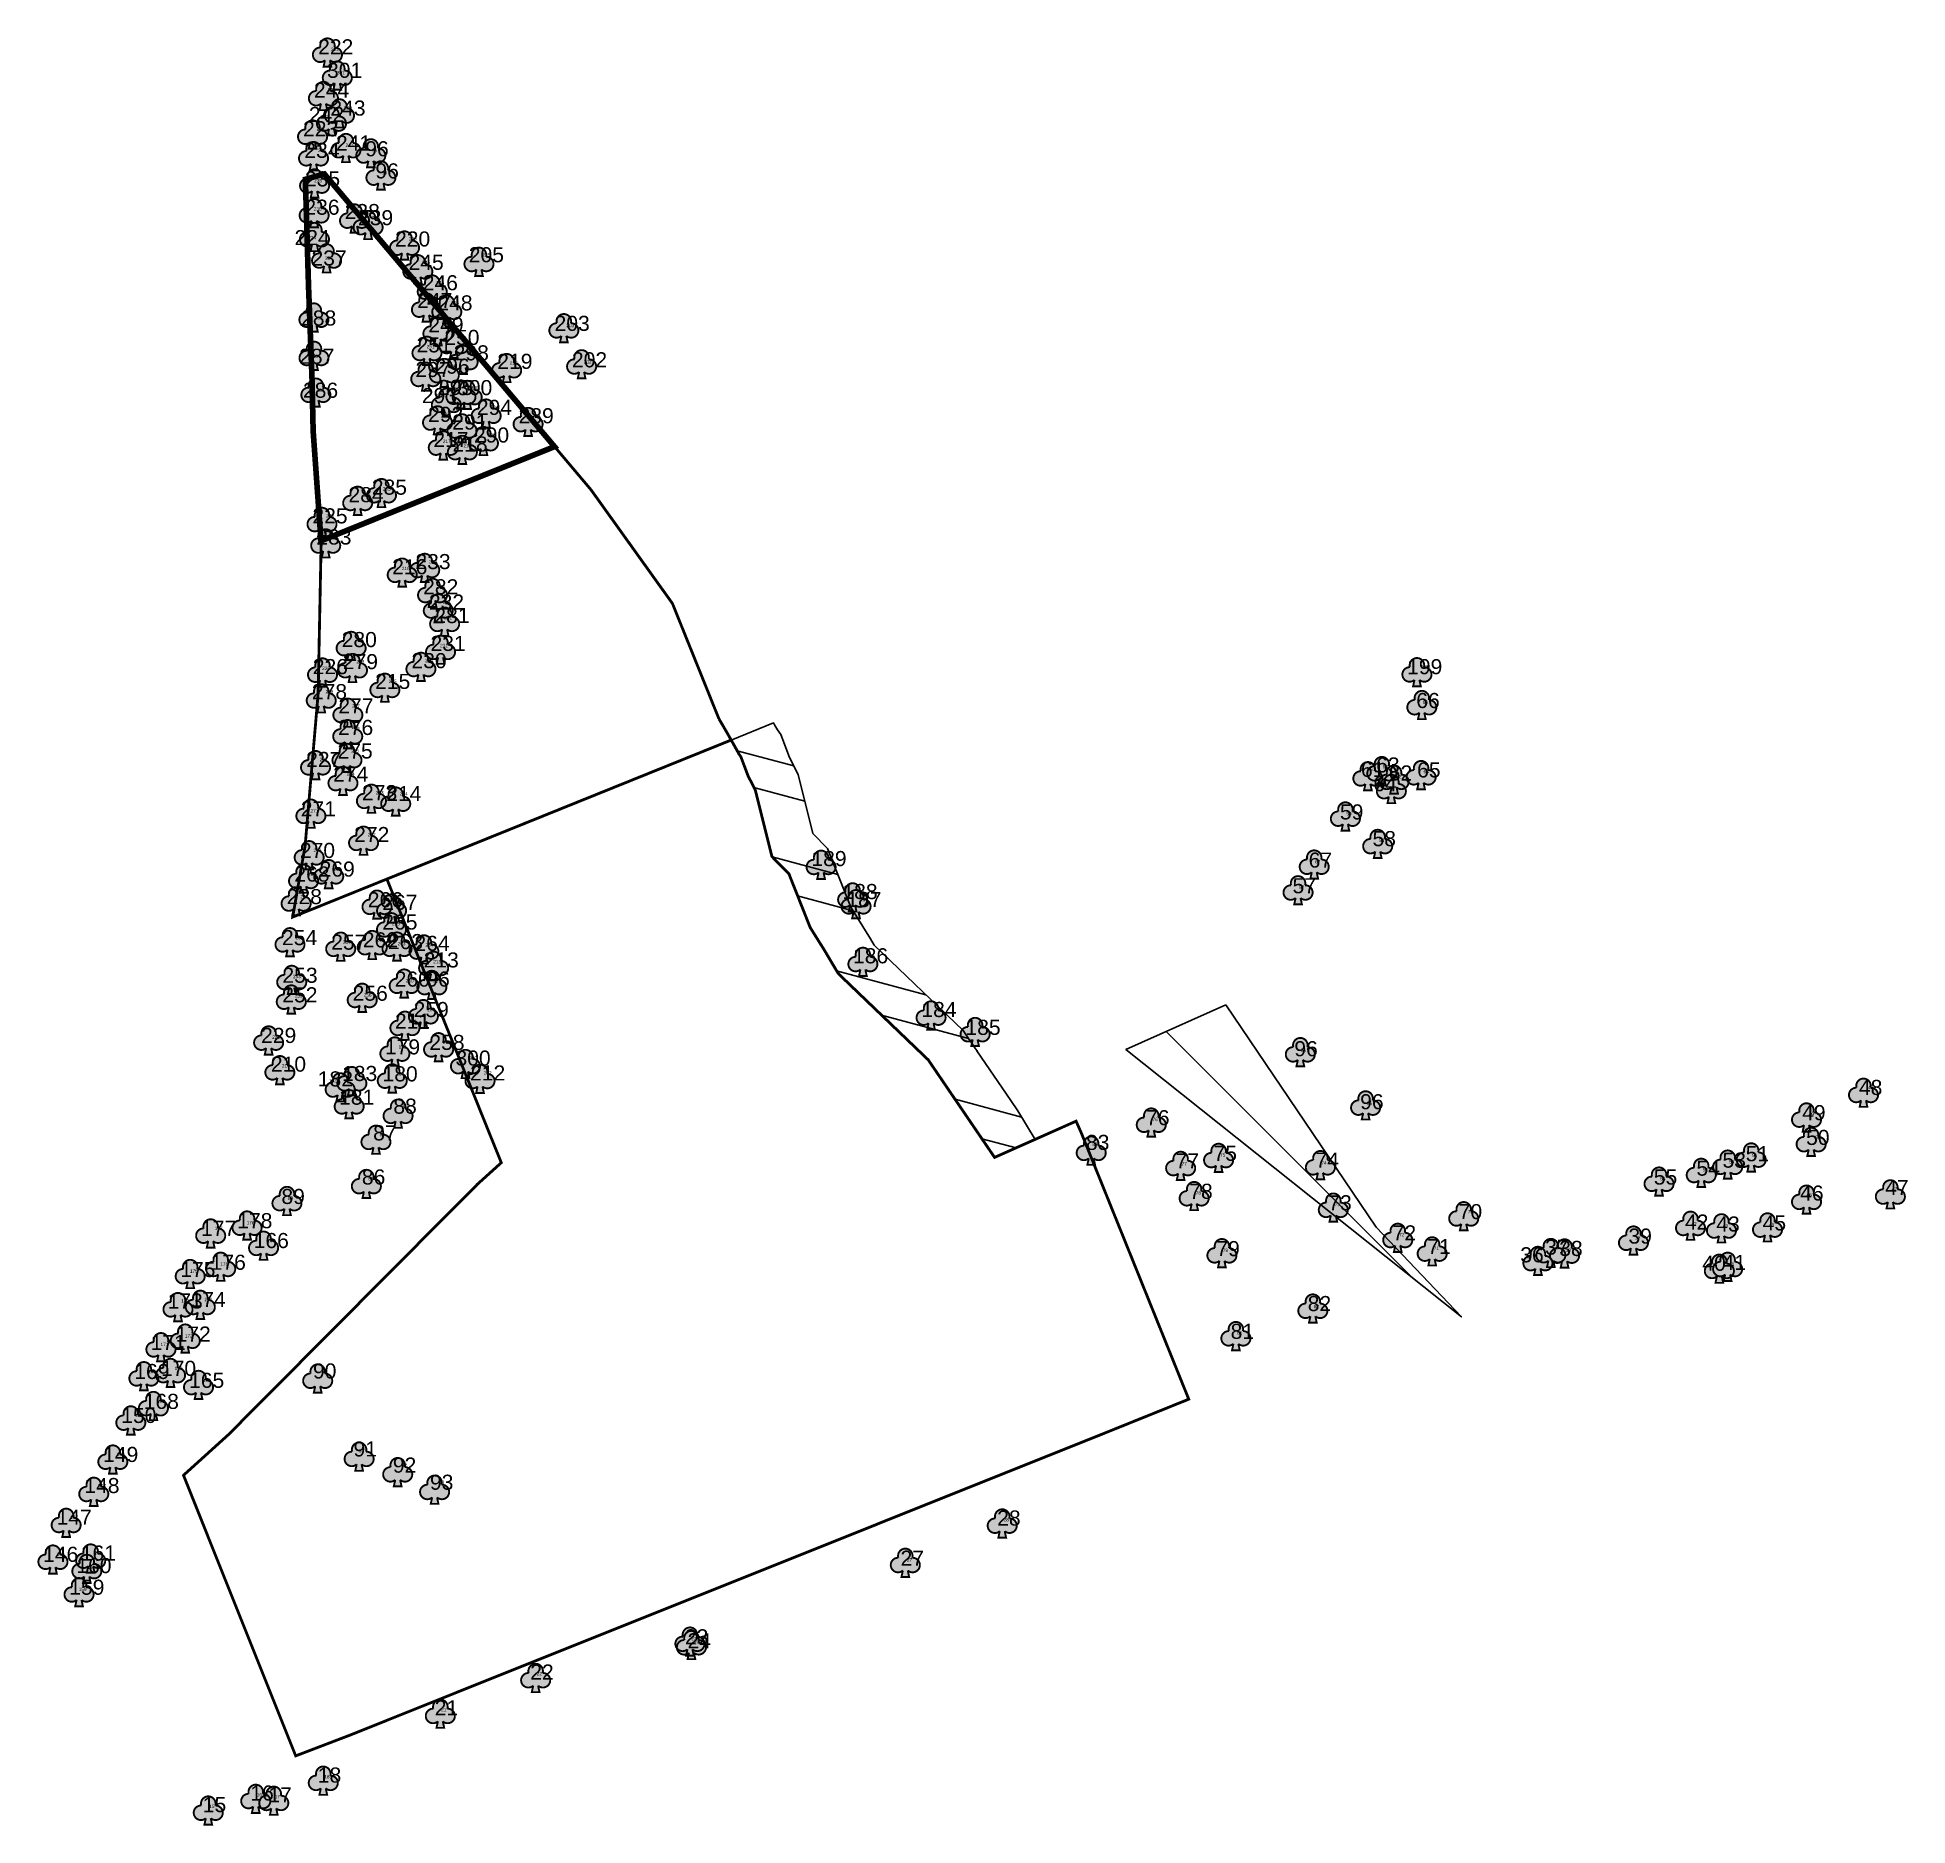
# Model space of a CAD drawing. Extents: x 218895 to 219285, y 629476 to 629827.
# Drawn here: x 219036.8 to 219284.6, y 629590.1 to 629827 of the extents above; entities that cross this region are included whole.
import ezdxf
from ezdxf.enums import TextEntityAlignment as Align

# ---------------------------------------------------------------- set-up
doc = ezdxf.new("R2010")
doc.units = 0
doc.header["$MEASUREMENT"] = 0
doc.linetypes.add('KB', pattern=[11, 7, -1.5, 1, -1.5])
doc.linetypes.add('Over', pattern=[13.5, 7, -1.5, 1, -1.5, 1, -1.5])
for name, color, linetype in [('HEB_ENTITY', 130, 'Continuous'), ('LIKB', 242, 'KB'), ('LIKBOVER', 242, 'Over'), ('PBITUL', 14, 'Continuous'), ('PSPECIAL', 7, 'Continuous'), ('stxt', 7, 'Continuous'), ('Symbols', 7, 'Continuous')]:
    doc.layers.add(name, color=color, linetype=linetype)
doc.styles.add('MAVAT_ADP_STYLE', font='arial.ttf')
doc.styles.add('mvt-hebtxt', font='hebtxt')

# ---------------------------------------------------------------- blocks, each defined once
blk = doc.blocks.new('tshimur')
at = {"layer": 'Symbols'}
h = blk.add_hatch(color=22, dxfattribs=at)
edge = h.paths.add_edge_path()
edge.add_arc((-0.15, 3.89), 3.85, 344.6954, 555.3046)
edge.add_arc((-4.02, -0.97), 3.85, 87.75447, 311.99449)
edge.add_line((-1.44, -3.83), (-2.2, -7.26))
edge.add_line((-2.2, -7.26), (1.89, -7.26))
edge.add_line((1.89, -7.26), (1.14, -3.83))
edge.add_arc((3.71, -0.97), 3.85, 228.00551, 452.24553)
at = {"layer": 'Symbols', "const_width": 1}
blk.add_lwpolyline([(3.56, 2.88, 1.310423), (-3.87, 2.88, 1.485915), (-1.44, -3.83), (-2.2, -7.26), (1.89, -7.26), (1.14, -3.83, 1.485915)], format="xyb", close=True, dxfattribs=at)
blk = doc.blocks.new('takira')
at = {"layer": 'Symbols'}
h = blk.add_hatch(color=50, dxfattribs=at)
edge = h.paths.add_edge_path()
edge.add_arc((-0.15, 3.18), 3.85, 344.6954, 555.3046)
edge.add_arc((-4.02, -1.68), 3.85, 87.75447, 311.99449)
edge.add_line((-1.44, -4.54), (-2.2, -7.98))
edge.add_line((-2.2, -7.98), (1.89, -7.98))
edge.add_line((1.89, -7.98), (1.14, -4.54))
edge.add_arc((3.71, -1.68), 3.85, 228.00551, 452.24553)
at = {"layer": 'Symbols', "const_width": 1}
blk.add_lwpolyline([(3.56, 2.16, 1.310423), (-3.87, 2.16, 1.485915), (-1.44, -4.54), (-2.2, -7.98), (1.89, -7.98), (1.14, -4.54, 1.485915)], format="xyb", close=True, dxfattribs=at)
blk = doc.blocks.new('thaataka')
at = {"layer": 'Symbols'}
h = blk.add_hatch(color=40, dxfattribs=at)
edge = h.paths.add_edge_path()
edge.add_arc((-0.15, 3.33), 3.85, 344.6954, 555.3046)
edge.add_arc((-4.02, -1.53), 3.85, 87.75447, 311.99449)
edge.add_line((-1.44, -4.39), (-2.2, -7.83))
edge.add_line((-2.2, -7.83), (1.89, -7.83))
edge.add_line((1.89, -7.83), (1.14, -4.39))
edge.add_arc((3.71, -1.53), 3.85, 228.00551, 452.24553)
at = {"layer": 'Symbols', "const_width": 1}
blk.add_lwpolyline([(3.56, 2.31, 1.310423), (-3.87, 2.31, 1.485915), (-1.44, -4.39), (-2.2, -7.83), (1.89, -7.83), (1.14, -4.39, 1.485915)], format="xyb", close=True, dxfattribs=at)
blk = doc.blocks.new('txt1')
at = {"layer": 'stxt', "style": 'mvt-hebtxt'}
blk.add_attdef('333', text='', height=4.5, dxfattribs=at).set_placement((0, 0), align=Align.MIDDLE)
blk = doc.blocks.new('HEB_ENTITY')
at = {"style": 'MAVAT_ADP_STYLE'}
for tag in ['BLKNAME', 'PROMPT', 'BLKNUM', 'HEIGHT', 'XBASE', 'YBASE', 'WIDTH', 'TAG', 'VAL']:
    blk.add_attdef(tag, text='', height=2, dxfattribs=at).set_placement((0, 0), align=Align.MIDDLE_CENTER)

msp = doc.modelspace()

# ---------------------------------------------------------------- hatches: boundary and pattern name
at = {"layer": 'PBITUL'}
h = msp.add_hatch(dxfattribs=at)
h.set_pattern_fill('_USER', color=256, scale=10, angle=135, pattern_type=0)
h.set_pattern_definition([(135, (0, 0), (-7.07106781, -7.07106781), [])])
h.paths.add_polyline_path([(219194.28, 629698.83), (219181.05, 629692.94), (219225.51, 629657.49), (219214.23, 629669.4)])
at = {"layer": 'PSPECIAL'}
h = msp.add_hatch(dxfattribs=at)
h.set_pattern_fill('AMK-ANSI32', color=256, scale=33, angle=120, pattern_type=2)
h.set_pattern_definition([(165, (-252.96, 467.684), (-3.20288568, -11.9533321), []), (165, (-255.876, 472.737), (-3.20288568, -11.9533321), [])])
h.paths.add_polyline_path([(219141.51, 629719.57), (219139.57, 629721.53), (219137.62, 629729.36), (219136.48, 629731.61), (219135.33, 629734.66), (219134.87, 629735.26, 0.001749), (219134.36, 629736.18), (219128.75, 629733.92, -0.003843), (219129.83, 629731.98), (219130.03, 629731.71), (219130.98, 629729.19), (219131.96, 629727.25), (219134.15, 629718.48), (219136.39, 629716.22), (219139.22, 629709.08), (219141.07, 629706.13), (219142.03, 629704.51), (219142.94, 629702.98), (219154.86, 629691.55), (219163.65, 629678.63), (219169.03, 629681.02), (219166.71, 629684.79), (219165.79, 629686.15), (219161.31, 629692.73), (219161.32, 629692.74), (219161.13, 629693.02), (219159.48, 629695.45), (219147.68, 629706.75), (219147.19, 629707.57), (219146.19, 629709.24), (219144.6, 629711.8)])

# ---------------------------------------------------------------- linework, layer by layer
at = {"layer": 'LIKB', "const_width": 0.375, "flags": 128}
for points in [[(219120.96, 629752.02), (219110.17, 629767.08), (219076.58, 629806.86), (219074.84, 629808.91), (219072.33, 629808.2), (219072.75, 629793.96), (219073.2, 629782.1), (219073.36, 629774.84), (219074.42, 629760.02), (219074.02, 629740.05), (219072.3, 629719.94), (219071.08, 629712.93), (219070.65, 629710.47), (219128.75, 629733.92, 0.005626), (219127.13, 629736.72)], [(219181.44, 629666.27), (219175.91, 629679.97), (219175.16, 629681.82), (219174.45, 629683.43), (219173.5, 629683.01), (219169.03, 629681.02), (219163.65, 629678.63), (219154.86, 629691.55), (219142.94, 629702.98), (219142.03, 629704.51), (219141.07, 629706.13), (219139.22, 629709.08), (219136.39, 629716.22), (219134.15, 629718.48), (219131.96, 629727.25), (219130.98, 629729.19), (219130.03, 629731.71), (219129.83, 629731.98, 0.003843), (219128.75, 629733.92), (219083.13, 629715.5), (219085.84, 629708.79), (219096.82, 629681.56), (219098.29, 629677.93), (219095.14, 629675.09), (219062.13, 629641.9), (219056.18, 629636.52), (219071.05, 629599.35), (219078.17, 629602.07), (219100.71, 629611.09), (219123.08, 629620.04), (219145.36, 629628.95), (219148.06, 629630.03), (219148.15, 629630.07), (219173.43, 629640.18), (219179.09, 629642.45), (219189.38, 629646.6), (219189.3, 629646.79), (219188.88, 629647.83)]]:
    msp.add_lwpolyline(points, format="xyb", close=True, dxfattribs=at)
at = {"layer": 'LIKBOVER', "const_width": 0.75}
msp.add_lwpolyline([(219076.58, 629806.86), (219074.84, 629808.91), (219072.33, 629808.2), (219072.75, 629793.96), (219073.2, 629782.1), (219073.36, 629774.84), (219074.4, 629760.31), (219074.45, 629760.33), (219105.34, 629772.79), (219076.58, 629806.86)], close=True, dxfattribs=at)
at = {"layer": 'PBITUL'}
msp.add_lwpolyline([(219194.28, 629698.83), (219181.05, 629692.94), (219225.51, 629657.49), (219214.23, 629669.4)], close=True, dxfattribs=at)
at = {"layer": 'PSPECIAL'}
msp.add_lwpolyline([(219139.57, 629721.53), (219137.62, 629729.36), (219136.48, 629731.61), (219135.33, 629734.66), (219134.87, 629735.26, 0.001749), (219134.36, 629736.18), (219128.75, 629733.92, -0.003843), (219129.83, 629731.98), (219130.03, 629731.71), (219130.98, 629729.19), (219131.96, 629727.25), (219134.15, 629718.48), (219136.39, 629716.22), (219139.22, 629709.08), (219141.07, 629706.13), (219142.03, 629704.51), (219142.94, 629702.98), (219154.86, 629691.55), (219163.65, 629678.63), (219169.03, 629681.02), (219166.71, 629684.79), (219165.79, 629686.15), (219161.31, 629692.73), (219161.32, 629692.74), (219161.13, 629693.02), (219159.48, 629695.45), (219147.68, 629706.75), (219147.19, 629707.57), (219146.19, 629709.24), (219144.6, 629711.8), (219141.51, 629719.57), (219139.57, 629721.53)], format="xyb", close=True, dxfattribs=at)

# ---------------------------------------------------------------- block references
at = {"layer": 'HEB_ENTITY'}
ref = msp.add_blockref('HEB_ENTITY', (219076.35, 629825.75), dxfattribs=dict(at, xscale=0.1, yscale=0.1, zscale=0.1))
ref.add_attrib('VAL', '222', dxfattribs={"layer": '0', "height": 2, "style": 'MAVAT_ADP_STYLE'}).set_placement((219076.35, 629825.75), align=Align.MIDDLE_CENTER)
ref = msp.add_blockref('HEB_ENTITY', (219077.53, 629822.64), dxfattribs=dict(at, xscale=0.1, yscale=0.1, zscale=0.1))
ref.add_attrib('VAL', '301', dxfattribs={"layer": '0', "height": 2, "style": 'MAVAT_ADP_STYLE'}).set_placement((219077.53, 629822.64), align=Align.MIDDLE_CENTER)
ref = msp.add_blockref('HEB_ENTITY', (219075.8, 629820.02), dxfattribs=dict(at, xscale=0.1, yscale=0.1, zscale=0.1))
ref.add_attrib('VAL', '244', dxfattribs={"layer": '0', "height": 2, "style": 'MAVAT_ADP_STYLE'}).set_placement((219075.8, 629820.02), align=Align.MIDDLE_CENTER)
ref = msp.add_blockref('HEB_ENTITY', (219075.13, 629816.79), dxfattribs=dict(at, xscale=0.1, yscale=0.1, zscale=0.1))
ref.add_attrib('VAL', '242', dxfattribs={"layer": '0', "height": 2, "style": 'MAVAT_ADP_STYLE'}).set_placement((219075.13, 629816.79), align=Align.MIDDLE_CENTER)
ref = msp.add_blockref('HEB_ENTITY', (219077.97, 629817.64), dxfattribs=dict(at, xscale=0.1, yscale=0.1, zscale=0.1))
ref.add_attrib('VAL', '243', dxfattribs={"layer": '0', "height": 2, "style": 'MAVAT_ADP_STYLE'}).set_placement((219077.97, 629817.64), align=Align.MIDDLE_CENTER)
ref = msp.add_blockref('HEB_ENTITY', (219074.35, 629814.89), dxfattribs=dict(at, xscale=0.1, yscale=0.1, zscale=0.1))
ref.add_attrib('VAL', '223', dxfattribs={"layer": '0', "height": 2, "style": 'MAVAT_ADP_STYLE'}).set_placement((219074.35, 629814.89), align=Align.MIDDLE_CENTER)
ref = msp.add_blockref('HEB_ENTITY', (219078.71, 629813.01), dxfattribs=dict(at, xscale=0.1, yscale=0.1, zscale=0.1))
ref.add_attrib('VAL', '241', dxfattribs={"layer": '0', "height": 2, "style": 'MAVAT_ADP_STYLE'}).set_placement((219078.71, 629813.01), align=Align.MIDDLE_CENTER)
ref = msp.add_blockref('HEB_ENTITY', (219074.52, 629812.04), dxfattribs=dict(at, xscale=0.1, yscale=0.1, zscale=0.1))
ref.add_attrib('VAL', '234', dxfattribs={"layer": '0', "height": 2, "style": 'MAVAT_ADP_STYLE'}).set_placement((219074.52, 629812.04), align=Align.MIDDLE_CENTER)
ref = msp.add_blockref('HEB_ENTITY', (219081.82, 629812.25), dxfattribs=dict(at, xscale=0.1, yscale=0.1, zscale=0.1))
ref.add_attrib('VAL', '96', dxfattribs={"layer": '0', "height": 2, "style": 'MAVAT_ADP_STYLE'}).set_placement((219081.82, 629812.25), align=Align.MIDDLE_CENTER)
ref = msp.add_blockref('HEB_ENTITY', (219074.6, 629808.26), dxfattribs=dict(at, xscale=0.1, yscale=0.1, zscale=0.1))
ref.add_attrib('VAL', '235', dxfattribs={"layer": '0', "height": 2, "style": 'MAVAT_ADP_STYLE'}).set_placement((219074.6, 629808.26), align=Align.MIDDLE_CENTER)
ref = msp.add_blockref('HEB_ENTITY', (219083.16, 629809.32), dxfattribs=dict(at, xscale=0.1, yscale=0.1, zscale=0.1))
ref.add_attrib('VAL', '96', dxfattribs={"layer": '0', "height": 2, "style": 'MAVAT_ADP_STYLE'}).set_placement((219083.16, 629809.32), align=Align.MIDDLE_CENTER)
ref = msp.add_blockref('HEB_ENTITY', (219074.53, 629804.51), dxfattribs=dict(at, xscale=0.1, yscale=0.1, zscale=0.1))
ref.add_attrib('VAL', '236', dxfattribs={"layer": '0', "height": 2, "style": 'MAVAT_ADP_STYLE'}).set_placement((219074.53, 629804.51), align=Align.MIDDLE_CENTER)
ref = msp.add_blockref('HEB_ENTITY', (219079.87, 629803.93), dxfattribs=dict(at, xscale=0.1, yscale=0.1, zscale=0.1))
ref.add_attrib('VAL', '238', dxfattribs={"layer": '0', "height": 2, "style": 'MAVAT_ADP_STYLE'}).set_placement((219079.87, 629803.93), align=Align.MIDDLE_CENTER)
ref = msp.add_blockref('HEB_ENTITY', (219081.63, 629803.12), dxfattribs=dict(at, xscale=0.1, yscale=0.1, zscale=0.1))
ref.add_attrib('VAL', '239', dxfattribs={"layer": '0', "height": 2, "style": 'MAVAT_ADP_STYLE'}).set_placement((219081.63, 629803.12), align=Align.MIDDLE_CENTER)
ref = msp.add_blockref('HEB_ENTITY', (219073.22, 629800.48), dxfattribs=dict(at, xscale=0.1, yscale=0.1, zscale=0.1))
ref.add_attrib('VAL', '224', dxfattribs={"layer": '0', "height": 2, "style": 'MAVAT_ADP_STYLE'}).set_placement((219073.22, 629800.48), align=Align.MIDDLE_CENTER)
ref = msp.add_blockref('HEB_ENTITY', (219086.54, 629800.3), dxfattribs=dict(at, xscale=0.1, yscale=0.1, zscale=0.1))
ref.add_attrib('VAL', '220', dxfattribs={"layer": '0', "height": 2, "style": 'MAVAT_ADP_STYLE'}).set_placement((219086.54, 629800.3), align=Align.MIDDLE_CENTER)
ref = msp.add_blockref('HEB_ENTITY', (219096.31, 629798.21), dxfattribs=dict(at, xscale=0.1, yscale=0.1, zscale=0.1))
ref.add_attrib('VAL', '205', dxfattribs={"layer": '0', "height": 2, "style": 'MAVAT_ADP_STYLE'}).set_placement((219096.31, 629798.21), align=Align.MIDDLE_CENTER)
ref = msp.add_blockref('HEB_ENTITY', (219075.47, 629797.78), dxfattribs=dict(at, xscale=0.1, yscale=0.1, zscale=0.1))
ref.add_attrib('VAL', '237', dxfattribs={"layer": '0', "height": 2, "style": 'MAVAT_ADP_STYLE'}).set_placement((219075.47, 629797.78), align=Align.MIDDLE_CENTER)
ref = msp.add_blockref('HEB_ENTITY', (219088.33, 629797.21), dxfattribs=dict(at, xscale=0.1, yscale=0.1, zscale=0.1))
ref.add_attrib('VAL', '245', dxfattribs={"layer": '0', "height": 2, "style": 'MAVAT_ADP_STYLE'}).set_placement((219088.33, 629797.21), align=Align.MIDDLE_CENTER)
ref = msp.add_blockref('HEB_ENTITY', (219090.21, 629794.5), dxfattribs=dict(at, xscale=0.1, yscale=0.1, zscale=0.1))
ref.add_attrib('VAL', '246', dxfattribs={"layer": '0', "height": 2, "style": 'MAVAT_ADP_STYLE'}).set_placement((219090.21, 629794.5), align=Align.MIDDLE_CENTER)
ref = msp.add_blockref('HEB_ENTITY', (219089.47, 629792.15), dxfattribs=dict(at, xscale=0.1, yscale=0.1, zscale=0.1))
ref.add_attrib('VAL', '247', dxfattribs={"layer": '0', "height": 2, "style": 'MAVAT_ADP_STYLE'}).set_placement((219089.47, 629792.15), align=Align.MIDDLE_CENTER)
ref = msp.add_blockref('HEB_ENTITY', (219092.15, 629791.83), dxfattribs=dict(at, xscale=0.1, yscale=0.1, zscale=0.1))
ref.add_attrib('VAL', '248', dxfattribs={"layer": '0', "height": 2, "style": 'MAVAT_ADP_STYLE'}).set_placement((219092.15, 629791.83), align=Align.MIDDLE_CENTER)
ref = msp.add_blockref('HEB_ENTITY', (219074.09, 629789.83), dxfattribs=dict(at, xscale=0.1, yscale=0.1, zscale=0.1))
ref.add_attrib('VAL', '288', dxfattribs={"layer": '0', "height": 2, "style": 'MAVAT_ADP_STYLE'}).set_placement((219074.09, 629789.83), align=Align.MIDDLE_CENTER)
ref = msp.add_blockref('HEB_ENTITY', (219090.96, 629788.94), dxfattribs=dict(at, xscale=0.1, yscale=0.1, zscale=0.1))
ref.add_attrib('VAL', '249', dxfattribs={"layer": '0', "height": 2, "style": 'MAVAT_ADP_STYLE'}).set_placement((219090.96, 629788.94), align=Align.MIDDLE_CENTER)
ref = msp.add_blockref('HEB_ENTITY', (219107.68, 629789.12), dxfattribs=dict(at, xscale=0.1, yscale=0.1, zscale=0.1))
ref.add_attrib('VAL', '203', dxfattribs={"layer": '0', "height": 2, "style": 'MAVAT_ADP_STYLE'}).set_placement((219107.68, 629789.12), align=Align.MIDDLE_CENTER)
ref = msp.add_blockref('HEB_ENTITY', (219089.39, 629786.27), dxfattribs=dict(at, xscale=0.1, yscale=0.1, zscale=0.1))
ref.add_attrib('VAL', '251', dxfattribs={"layer": '0', "height": 2, "style": 'MAVAT_ADP_STYLE'}).set_placement((219089.39, 629786.27), align=Align.MIDDLE_CENTER)
ref = msp.add_blockref('HEB_ENTITY', (219093.07, 629787.26), dxfattribs=dict(at, xscale=0.1, yscale=0.1, zscale=0.1))
ref.add_attrib('VAL', '250', dxfattribs={"layer": '0', "height": 2, "style": 'MAVAT_ADP_STYLE'}).set_placement((219093.07, 629787.26), align=Align.MIDDLE_CENTER)
ref = msp.add_blockref('HEB_ENTITY', (219073.84, 629784.76), dxfattribs=dict(at, xscale=0.1, yscale=0.1, zscale=0.1))
ref.add_attrib('VAL', '287', dxfattribs={"layer": '0', "height": 2, "style": 'MAVAT_ADP_STYLE'}).set_placement((219073.84, 629784.76), align=Align.MIDDLE_CENTER)
ref = msp.add_blockref('HEB_ENTITY', (219091.77, 629783.45), dxfattribs=dict(at, xscale=0.1, yscale=0.1, zscale=0.1))
ref.add_attrib('VAL', '296', dxfattribs={"layer": '0', "height": 2, "style": 'MAVAT_ADP_STYLE'}).set_placement((219091.77, 629783.45), align=Align.MIDDLE_CENTER)
ref = msp.add_blockref('HEB_ENTITY', (219094.31, 629785.21), dxfattribs=dict(at, xscale=0.1, yscale=0.1, zscale=0.1))
ref.add_attrib('VAL', '298', dxfattribs={"layer": '0', "height": 2, "style": 'MAVAT_ADP_STYLE'}).set_placement((219094.31, 629785.21), align=Align.MIDDLE_CENTER)
ref = msp.add_blockref('HEB_ENTITY', (219100.09, 629784.09), dxfattribs=dict(at, xscale=0.1, yscale=0.1, zscale=0.1))
ref.add_attrib('VAL', '219', dxfattribs={"layer": '0', "height": 2, "style": 'MAVAT_ADP_STYLE'}).set_placement((219100.09, 629784.09), align=Align.MIDDLE_CENTER)
ref = msp.add_blockref('HEB_ENTITY', (219109.98, 629784.29), dxfattribs=dict(at, xscale=0.1, yscale=0.1, zscale=0.1))
ref.add_attrib('VAL', '202', dxfattribs={"layer": '0', "height": 2, "style": 'MAVAT_ADP_STYLE'}).set_placement((219109.98, 629784.29), align=Align.MIDDLE_CENTER)
ref = msp.add_blockref('HEB_ENTITY', (219089.24, 629783.01), dxfattribs=dict(at, xscale=0.1, yscale=0.1, zscale=0.1))
ref.add_attrib('VAL', '297', dxfattribs={"layer": '0', "height": 2, "style": 'MAVAT_ADP_STYLE'}).set_placement((219089.24, 629783.01), align=Align.MIDDLE_CENTER)
ref = msp.add_blockref('HEB_ENTITY', (219074.34, 629780.26), dxfattribs=dict(at, xscale=0.1, yscale=0.1, zscale=0.1))
ref.add_attrib('VAL', '286', dxfattribs={"layer": '0', "height": 2, "style": 'MAVAT_ADP_STYLE'}).set_placement((219074.34, 629780.26), align=Align.MIDDLE_CENTER)
ref = msp.add_blockref('HEB_ENTITY', (219090.09, 629779.55), dxfattribs=dict(at, xscale=0.1, yscale=0.1, zscale=0.1))
ref.add_attrib('VAL', '293', dxfattribs={"layer": '0', "height": 2, "style": 'MAVAT_ADP_STYLE'}).set_placement((219090.09, 629779.55), align=Align.MIDDLE_CENTER)
ref = msp.add_blockref('HEB_ENTITY', (219092.24, 629780.63), dxfattribs=dict(at, xscale=0.1, yscale=0.1, zscale=0.1))
ref.add_attrib('VAL', '295', dxfattribs={"layer": '0', "height": 2, "style": 'MAVAT_ADP_STYLE'}).set_placement((219092.24, 629780.63), align=Align.MIDDLE_CENTER)
ref = msp.add_blockref('HEB_ENTITY', (219094.76, 629780.61), dxfattribs=dict(at, xscale=0.1, yscale=0.1, zscale=0.1))
ref.add_attrib('VAL', '300', dxfattribs={"layer": '0', "height": 2, "style": 'MAVAT_ADP_STYLE'}).set_placement((219094.76, 629780.61), align=Align.MIDDLE_CENTER)
ref = msp.add_blockref('HEB_ENTITY', (219090.92, 629777.07), dxfattribs=dict(at, xscale=0.1, yscale=0.1, zscale=0.1))
ref.add_attrib('VAL', '292', dxfattribs={"layer": '0', "height": 2, "style": 'MAVAT_ADP_STYLE'}).set_placement((219090.92, 629777.07), align=Align.MIDDLE_CENTER)
ref = msp.add_blockref('HEB_ENTITY', (219094.12, 629776.05), dxfattribs=dict(at, xscale=0.1, yscale=0.1, zscale=0.1))
ref.add_attrib('VAL', '291', dxfattribs={"layer": '0', "height": 2, "style": 'MAVAT_ADP_STYLE'}).set_placement((219094.12, 629776.05), align=Align.MIDDLE_CENTER)
ref = msp.add_blockref('HEB_ENTITY', (219097.38, 629777.99), dxfattribs=dict(at, xscale=0.1, yscale=0.1, zscale=0.1))
ref.add_attrib('VAL', '294', dxfattribs={"layer": '0', "height": 2, "style": 'MAVAT_ADP_STYLE'}).set_placement((219097.38, 629777.99), align=Align.MIDDLE_CENTER)
ref = msp.add_blockref('HEB_ENTITY', (219102.91, 629776.88), dxfattribs=dict(at, xscale=0.1, yscale=0.1, zscale=0.1))
ref.add_attrib('VAL', '289', dxfattribs={"layer": '0', "height": 2, "style": 'MAVAT_ADP_STYLE'}).set_placement((219102.91, 629776.88), align=Align.MIDDLE_CENTER)
ref = msp.add_blockref('HEB_ENTITY', (219091.62, 629773.73), dxfattribs=dict(at, xscale=0.1, yscale=0.1, zscale=0.1))
ref.add_attrib('VAL', '217', dxfattribs={"layer": '0', "height": 2, "style": 'MAVAT_ADP_STYLE'}).set_placement((219091.62, 629773.73), align=Align.MIDDLE_CENTER)
ref = msp.add_blockref('HEB_ENTITY', (219097, 629774.33), dxfattribs=dict(at, xscale=0.1, yscale=0.1, zscale=0.1))
ref.add_attrib('VAL', '290', dxfattribs={"layer": '0', "height": 2, "style": 'MAVAT_ADP_STYLE'}).set_placement((219097, 629774.33), align=Align.MIDDLE_CENTER)
ref = msp.add_blockref('HEB_ENTITY', (219094.15, 629773.13), dxfattribs=dict(at, xscale=0.1, yscale=0.1, zscale=0.1))
ref.add_attrib('VAL', '218', dxfattribs={"layer": '0', "height": 2, "style": 'MAVAT_ADP_STYLE'}).set_placement((219094.15, 629773.13), align=Align.MIDDLE_CENTER)
ref = msp.add_blockref('HEB_ENTITY', (219080.37, 629766.43), dxfattribs=dict(at, xscale=0.1, yscale=0.1, zscale=0.1))
ref.add_attrib('VAL', '284', dxfattribs={"layer": '0', "height": 2, "style": 'MAVAT_ADP_STYLE'}).set_placement((219080.37, 629766.43), align=Align.MIDDLE_CENTER)
ref = msp.add_blockref('HEB_ENTITY', (219083.46, 629767.42), dxfattribs=dict(at, xscale=0.1, yscale=0.1, zscale=0.1))
ref.add_attrib('VAL', '285', dxfattribs={"layer": '0', "height": 2, "style": 'MAVAT_ADP_STYLE'}).set_placement((219083.46, 629767.42), align=Align.MIDDLE_CENTER)
ref = msp.add_blockref('HEB_ENTITY', (219075.59, 629763.62), dxfattribs=dict(at, xscale=0.1, yscale=0.1, zscale=0.1))
ref.add_attrib('VAL', '225', dxfattribs={"layer": '0', "height": 2, "style": 'MAVAT_ADP_STYLE'}).set_placement((219075.59, 629763.62), align=Align.MIDDLE_CENTER)
ref = msp.add_blockref('HEB_ENTITY', (219076.11, 629760.82), dxfattribs=dict(at, xscale=0.1, yscale=0.1, zscale=0.1))
ref.add_attrib('VAL', '283', dxfattribs={"layer": '0', "height": 2, "style": 'MAVAT_ADP_STYLE'}).set_placement((219076.11, 629760.82), align=Align.MIDDLE_CENTER)
ref = msp.add_blockref('HEB_ENTITY', (219086.16, 629756.88), dxfattribs=dict(at, xscale=0.1, yscale=0.1, zscale=0.1))
ref.add_attrib('VAL', '216', dxfattribs={"layer": '0', "height": 2, "style": 'MAVAT_ADP_STYLE'}).set_placement((219086.16, 629756.88), align=Align.MIDDLE_CENTER)
ref = msp.add_blockref('HEB_ENTITY', (219089.24, 629757.56), dxfattribs=dict(at, xscale=0.1, yscale=0.1, zscale=0.1))
ref.add_attrib('VAL', '233', dxfattribs={"layer": '0', "height": 2, "style": 'MAVAT_ADP_STYLE'}).set_placement((219089.24, 629757.56), align=Align.MIDDLE_CENTER)
ref = msp.add_blockref('HEB_ENTITY', (219090.26, 629754.22), dxfattribs=dict(at, xscale=0.1, yscale=0.1, zscale=0.1))
ref.add_attrib('VAL', '282', dxfattribs={"layer": '0', "height": 2, "style": 'MAVAT_ADP_STYLE'}).set_placement((219090.26, 629754.22), align=Align.MIDDLE_CENTER)
ref = msp.add_blockref('HEB_ENTITY', (219091.03, 629752.2), dxfattribs=dict(at, xscale=0.1, yscale=0.1, zscale=0.1))
ref.add_attrib('VAL', '232', dxfattribs={"layer": '0', "height": 2, "style": 'MAVAT_ADP_STYLE'}).set_placement((219091.03, 629752.2), align=Align.MIDDLE_CENTER)
ref = msp.add_blockref('HEB_ENTITY', (219091.75, 629750.41), dxfattribs=dict(at, xscale=0.1, yscale=0.1, zscale=0.1))
ref.add_attrib('VAL', '281', dxfattribs={"layer": '0', "height": 2, "style": 'MAVAT_ADP_STYLE'}).set_placement((219091.75, 629750.41), align=Align.MIDDLE_CENTER)
ref = msp.add_blockref('HEB_ENTITY', (219079.47, 629747.23), dxfattribs=dict(at, xscale=0.1, yscale=0.1, zscale=0.1))
ref.add_attrib('VAL', '280', dxfattribs={"layer": '0', "height": 2, "style": 'MAVAT_ADP_STYLE'}).set_placement((219079.47, 629747.23), align=Align.MIDDLE_CENTER)
ref = msp.add_blockref('HEB_ENTITY', (219091.24, 629746.72), dxfattribs=dict(at, xscale=0.1, yscale=0.1, zscale=0.1))
ref.add_attrib('VAL', '231', dxfattribs={"layer": '0', "height": 2, "style": 'MAVAT_ADP_STYLE'}).set_placement((219091.24, 629746.72), align=Align.MIDDLE_CENTER)
ref = msp.add_blockref('HEB_ENTITY', (219075.64, 629743.65), dxfattribs=dict(at, xscale=0.1, yscale=0.1, zscale=0.1))
ref.add_attrib('VAL', '226', dxfattribs={"layer": '0', "height": 2, "style": 'MAVAT_ADP_STYLE'}).set_placement((219075.64, 629743.65), align=Align.MIDDLE_CENTER)
ref = msp.add_blockref('HEB_ENTITY', (219079.62, 629744.31), dxfattribs=dict(at, xscale=0.1, yscale=0.1, zscale=0.1))
ref.add_attrib('VAL', '279', dxfattribs={"layer": '0', "height": 2, "style": 'MAVAT_ADP_STYLE'}).set_placement((219079.62, 629744.31), align=Align.MIDDLE_CENTER)
ref = msp.add_blockref('HEB_ENTITY', (219088.72, 629744.44), dxfattribs=dict(at, xscale=0.1, yscale=0.1, zscale=0.1))
ref.add_attrib('VAL', '230', dxfattribs={"layer": '0', "height": 2, "style": 'MAVAT_ADP_STYLE'}).set_placement((219088.72, 629744.44), align=Align.MIDDLE_CENTER)
ref = msp.add_blockref('HEB_ENTITY', (219220.64, 629743.64), dxfattribs=dict(at, xscale=0.1, yscale=0.1, zscale=0.1))
ref.add_attrib('VAL', '199', dxfattribs={"layer": '0', "height": 2, "style": 'MAVAT_ADP_STYLE'}).set_placement((219220.64, 629743.64), align=Align.MIDDLE_CENTER)
ref = msp.add_blockref('HEB_ENTITY', (219083.9, 629741.69), dxfattribs=dict(at, xscale=0.1, yscale=0.1, zscale=0.1))
ref.add_attrib('VAL', '215', dxfattribs={"layer": '0', "height": 2, "style": 'MAVAT_ADP_STYLE'}).set_placement((219083.9, 629741.69), align=Align.MIDDLE_CENTER)
ref = msp.add_blockref('HEB_ENTITY', (219075.52, 629740.33), dxfattribs=dict(at, xscale=0.1, yscale=0.1, zscale=0.1))
ref.add_attrib('VAL', '278', dxfattribs={"layer": '0', "height": 2, "style": 'MAVAT_ADP_STYLE'}).set_placement((219075.52, 629740.33), align=Align.MIDDLE_CENTER)
ref = msp.add_blockref('HEB_ENTITY', (219221.08, 629739.16), dxfattribs=dict(at, xscale=0.1, yscale=0.1, zscale=0.1))
ref.add_attrib('VAL', '66', dxfattribs={"layer": '0', "height": 2, "style": 'MAVAT_ADP_STYLE'}).set_placement((219221.08, 629739.16), align=Align.MIDDLE_CENTER)
ref = msp.add_blockref('HEB_ENTITY', (219079.03, 629738.45), dxfattribs=dict(at, xscale=0.1, yscale=0.1, zscale=0.1))
ref.add_attrib('VAL', '277', dxfattribs={"layer": '0', "height": 2, "style": 'MAVAT_ADP_STYLE'}).set_placement((219079.03, 629738.45), align=Align.MIDDLE_CENTER)
ref = msp.add_blockref('HEB_ENTITY', (219078.99, 629735.59), dxfattribs=dict(at, xscale=0.1, yscale=0.1, zscale=0.1))
ref.add_attrib('VAL', '276', dxfattribs={"layer": '0', "height": 2, "style": 'MAVAT_ADP_STYLE'}).set_placement((219078.99, 629735.59), align=Align.MIDDLE_CENTER)
ref = msp.add_blockref('HEB_ENTITY', (219074.76, 629731.35), dxfattribs=dict(at, xscale=0.1, yscale=0.1, zscale=0.1))
ref.add_attrib('VAL', '227', dxfattribs={"layer": '0', "height": 2, "style": 'MAVAT_ADP_STYLE'}).set_placement((219074.76, 629731.35), align=Align.MIDDLE_CENTER)
ref = msp.add_blockref('HEB_ENTITY', (219078.92, 629732.47), dxfattribs=dict(at, xscale=0.1, yscale=0.1, zscale=0.1))
ref.add_attrib('VAL', '275', dxfattribs={"layer": '0', "height": 2, "style": 'MAVAT_ADP_STYLE'}).set_placement((219078.92, 629732.47), align=Align.MIDDLE_CENTER)
ref = msp.add_blockref('HEB_ENTITY', (219078.34, 629729.41), dxfattribs=dict(at, xscale=0.1, yscale=0.1, zscale=0.1))
ref.add_attrib('VAL', '274', dxfattribs={"layer": '0', "height": 2, "style": 'MAVAT_ADP_STYLE'}).set_placement((219078.34, 629729.41), align=Align.MIDDLE_CENTER)
ref = msp.add_blockref('HEB_ENTITY', (219213.75, 629730.04), dxfattribs=dict(at, xscale=0.1, yscale=0.1, zscale=0.1))
ref.add_attrib('VAL', '61', dxfattribs={"layer": '0', "height": 2, "style": 'MAVAT_ADP_STYLE'}).set_placement((219213.75, 629730.04), align=Align.MIDDLE_CENTER)
ref = msp.add_blockref('HEB_ENTITY', (219215.76, 629730.62), dxfattribs=dict(at, xscale=0.1, yscale=0.1, zscale=0.1))
ref.add_attrib('VAL', '63', dxfattribs={"layer": '0', "height": 2, "style": 'MAVAT_ADP_STYLE'}).set_placement((219215.76, 629730.62), align=Align.MIDDLE_CENTER)
ref = msp.add_blockref('HEB_ENTITY', (219217.43, 629729.56), dxfattribs=dict(at, xscale=0.1, yscale=0.1, zscale=0.1))
ref.add_attrib('VAL', '62', dxfattribs={"layer": '0', "height": 2, "style": 'MAVAT_ADP_STYLE'}).set_placement((219217.43, 629729.56), align=Align.MIDDLE_CENTER)
ref = msp.add_blockref('HEB_ENTITY', (219221.19, 629729.96), dxfattribs=dict(at, xscale=0.1, yscale=0.1, zscale=0.1))
ref.add_attrib('VAL', '65', dxfattribs={"layer": '0', "height": 2, "style": 'MAVAT_ADP_STYLE'}).set_placement((219221.19, 629729.96), align=Align.MIDDLE_CENTER)
ref = msp.add_blockref('HEB_ENTITY', (219082.17, 629726.95), dxfattribs=dict(at, xscale=0.1, yscale=0.1, zscale=0.1))
ref.add_attrib('VAL', '273', dxfattribs={"layer": '0', "height": 2, "style": 'MAVAT_ADP_STYLE'}).set_placement((219082.17, 629726.95), align=Align.MIDDLE_CENTER)
ref = msp.add_blockref('HEB_ENTITY', (219085.37, 629726.83), dxfattribs=dict(at, xscale=0.1, yscale=0.1, zscale=0.1))
ref.add_attrib('VAL', '214', dxfattribs={"layer": '0', "height": 2, "style": 'MAVAT_ADP_STYLE'}).set_placement((219085.37, 629726.83), align=Align.MIDDLE_CENTER)
ref = msp.add_blockref('HEB_ENTITY', (219215.4, 629728.14), dxfattribs=dict(at, xscale=0.1, yscale=0.1, zscale=0.1))
ref.add_attrib('VAL', '64', dxfattribs={"layer": '0', "height": 2, "style": 'MAVAT_ADP_STYLE'}).set_placement((219215.4, 629728.14), align=Align.MIDDLE_CENTER)
ref = msp.add_blockref('HEB_ENTITY', (219074.05, 629724.81), dxfattribs=dict(at, xscale=0.1, yscale=0.1, zscale=0.1))
ref.add_attrib('VAL', '271', dxfattribs={"layer": '0', "height": 2, "style": 'MAVAT_ADP_STYLE'}).set_placement((219074.05, 629724.81), align=Align.MIDDLE_CENTER)
ref = msp.add_blockref('HEB_ENTITY', (219210.96, 629724.4), dxfattribs=dict(at, xscale=0.1, yscale=0.1, zscale=0.1))
ref.add_attrib('VAL', '59', dxfattribs={"layer": '0', "height": 2, "style": 'MAVAT_ADP_STYLE'}).set_placement((219210.96, 629724.4), align=Align.MIDDLE_CENTER)
ref = msp.add_blockref('HEB_ENTITY', (219081.12, 629721.4), dxfattribs=dict(at, xscale=0.1, yscale=0.1, zscale=0.1))
ref.add_attrib('VAL', '272', dxfattribs={"layer": '0', "height": 2, "style": 'MAVAT_ADP_STYLE'}).set_placement((219081.12, 629721.4), align=Align.MIDDLE_CENTER)
ref = msp.add_blockref('HEB_ENTITY', (219073.93, 629719.3), dxfattribs=dict(at, xscale=0.1, yscale=0.1, zscale=0.1))
ref.add_attrib('VAL', '270', dxfattribs={"layer": '0', "height": 2, "style": 'MAVAT_ADP_STYLE'}).set_placement((219073.93, 629719.3), align=Align.MIDDLE_CENTER)
ref = msp.add_blockref('HEB_ENTITY', (219215.28, 629720.86), dxfattribs=dict(at, xscale=0.1, yscale=0.1, zscale=0.1))
ref.add_attrib('VAL', '58', dxfattribs={"layer": '0', "height": 2, "style": 'MAVAT_ADP_STYLE'}).set_placement((219215.28, 629720.86), align=Align.MIDDLE_CENTER)
ref = msp.add_blockref('HEB_ENTITY', (219076.55, 629716.83), dxfattribs=dict(at, xscale=0.1, yscale=0.1, zscale=0.1))
ref.add_attrib('VAL', '269', dxfattribs={"layer": '0', "height": 2, "style": 'MAVAT_ADP_STYLE'}).set_placement((219076.55, 629716.83), align=Align.MIDDLE_CENTER)
ref = msp.add_blockref('HEB_ENTITY', (219141.71, 629718.22), dxfattribs=dict(at, xscale=0.1, yscale=0.1, zscale=0.1))
ref.add_attrib('VAL', '189', dxfattribs={"layer": '0', "height": 2, "style": 'MAVAT_ADP_STYLE'}).set_placement((219141.71, 629718.22), align=Align.MIDDLE_CENTER)
ref = msp.add_blockref('HEB_ENTITY', (219206.82, 629718.02), dxfattribs=dict(at, xscale=0.1, yscale=0.1, zscale=0.1))
ref.add_attrib('VAL', '67', dxfattribs={"layer": '0', "height": 2, "style": 'MAVAT_ADP_STYLE'}).set_placement((219206.82, 629718.02), align=Align.MIDDLE_CENTER)
ref = msp.add_blockref('HEB_ENTITY', (219073.2, 629716.17), dxfattribs=dict(at, xscale=0.1, yscale=0.1, zscale=0.1))
ref.add_attrib('VAL', '268', dxfattribs={"layer": '0', "height": 2, "style": 'MAVAT_ADP_STYLE'}).set_placement((219073.2, 629716.17), align=Align.MIDDLE_CENTER)
ref = msp.add_blockref('HEB_ENTITY', (219145.82, 629713.85), dxfattribs=dict(at, xscale=0.1, yscale=0.1, zscale=0.1))
ref.add_attrib('VAL', '188', dxfattribs={"layer": '0', "height": 2, "style": 'MAVAT_ADP_STYLE'}).set_placement((219145.82, 629713.85), align=Align.MIDDLE_CENTER)
ref = msp.add_blockref('HEB_ENTITY', (219204.68, 629714.62), dxfattribs=dict(at, xscale=0.1, yscale=0.1, zscale=0.1))
ref.add_attrib('VAL', '57', dxfattribs={"layer": '0', "height": 2, "style": 'MAVAT_ADP_STYLE'}).set_placement((219204.68, 629714.62), align=Align.MIDDLE_CENTER)
ref = msp.add_blockref('HEB_ENTITY', (219072.19, 629713.18), dxfattribs=dict(at, xscale=0.1, yscale=0.1, zscale=0.1))
ref.add_attrib('VAL', '228', dxfattribs={"layer": '0', "height": 2, "style": 'MAVAT_ADP_STYLE'}).set_placement((219072.19, 629713.18), align=Align.MIDDLE_CENTER)
ref = msp.add_blockref('HEB_ENTITY', (219082.93, 629712.77), dxfattribs=dict(at, xscale=0.1, yscale=0.1, zscale=0.1))
ref.add_attrib('VAL', '266', dxfattribs={"layer": '0', "height": 2, "style": 'MAVAT_ADP_STYLE'}).set_placement((219082.93, 629712.77), align=Align.MIDDLE_CENTER)
ref = msp.add_blockref('HEB_ENTITY', (219084.85, 629712.42), dxfattribs=dict(at, xscale=0.1, yscale=0.1, zscale=0.1))
ref.add_attrib('VAL', '267', dxfattribs={"layer": '0', "height": 2, "style": 'MAVAT_ADP_STYLE'}).set_placement((219084.85, 629712.42), align=Align.MIDDLE_CENTER)
ref = msp.add_blockref('HEB_ENTITY', (219146.34, 629712.79), dxfattribs=dict(at, xscale=0.1, yscale=0.1, zscale=0.1))
ref.add_attrib('VAL', '187', dxfattribs={"layer": '0', "height": 2, "style": 'MAVAT_ADP_STYLE'}).set_placement((219146.34, 629712.79), align=Align.MIDDLE_CENTER)
ref = msp.add_blockref('HEB_ENTITY', (219084.85, 629709.81), dxfattribs=dict(at, xscale=0.1, yscale=0.1, zscale=0.1))
ref.add_attrib('VAL', '265', dxfattribs={"layer": '0', "height": 2, "style": 'MAVAT_ADP_STYLE'}).set_placement((219084.85, 629709.81), align=Align.MIDDLE_CENTER)
ref = msp.add_blockref('HEB_ENTITY', (219071.56, 629707.75), dxfattribs=dict(at, xscale=0.1, yscale=0.1, zscale=0.1))
ref.add_attrib('VAL', '254', dxfattribs={"layer": '0', "height": 2, "style": 'MAVAT_ADP_STYLE'}).set_placement((219071.56, 629707.75), align=Align.MIDDLE_CENTER)
ref = msp.add_blockref('HEB_ENTITY', (219078.08, 629707.15), dxfattribs=dict(at, xscale=0.1, yscale=0.1, zscale=0.1))
ref.add_attrib('VAL', '257', dxfattribs={"layer": '0', "height": 2, "style": 'MAVAT_ADP_STYLE'}).set_placement((219078.08, 629707.15), align=Align.MIDDLE_CENTER)
ref = msp.add_blockref('HEB_ENTITY', (219082.27, 629707.45), dxfattribs=dict(at, xscale=0.1, yscale=0.1, zscale=0.1))
ref.add_attrib('VAL', '262', dxfattribs={"layer": '0', "height": 2, "style": 'MAVAT_ADP_STYLE'}).set_placement((219082.27, 629707.45), align=Align.MIDDLE_CENTER)
ref = msp.add_blockref('HEB_ENTITY', (219085.59, 629707.22), dxfattribs=dict(at, xscale=0.1, yscale=0.1, zscale=0.1))
ref.add_attrib('VAL', '263', dxfattribs={"layer": '0', "height": 2, "style": 'MAVAT_ADP_STYLE'}).set_placement((219085.59, 629707.22), align=Align.MIDDLE_CENTER)
ref = msp.add_blockref('HEB_ENTITY', (219089.11, 629706.99), dxfattribs=dict(at, xscale=0.1, yscale=0.1, zscale=0.1))
ref.add_attrib('VAL', '264', dxfattribs={"layer": '0', "height": 2, "style": 'MAVAT_ADP_STYLE'}).set_placement((219089.11, 629706.99), align=Align.MIDDLE_CENTER)
ref = msp.add_blockref('HEB_ENTITY', (219090.33, 629704.79), dxfattribs=dict(at, xscale=0.1, yscale=0.1, zscale=0.1))
ref.add_attrib('VAL', '213', dxfattribs={"layer": '0', "height": 2, "style": 'MAVAT_ADP_STYLE'}).set_placement((219090.33, 629704.79), align=Align.MIDDLE_CENTER)
ref = msp.add_blockref('HEB_ENTITY', (219147.22, 629705.34), dxfattribs=dict(at, xscale=0.1, yscale=0.1, zscale=0.1))
ref.add_attrib('VAL', '186', dxfattribs={"layer": '0', "height": 2, "style": 'MAVAT_ADP_STYLE'}).set_placement((219147.22, 629705.34), align=Align.MIDDLE_CENTER)
ref = msp.add_blockref('HEB_ENTITY', (219071.62, 629702.76), dxfattribs=dict(at, xscale=0.1, yscale=0.1, zscale=0.1))
ref.add_attrib('VAL', '253', dxfattribs={"layer": '0', "height": 2, "style": 'MAVAT_ADP_STYLE'}).set_placement((219071.62, 629702.76), align=Align.MIDDLE_CENTER)
ref = msp.add_blockref('HEB_ENTITY', (219086.5, 629702.25), dxfattribs=dict(at, xscale=0.1, yscale=0.1, zscale=0.1))
ref.add_attrib('VAL', '260', dxfattribs={"layer": '0', "height": 2, "style": 'MAVAT_ADP_STYLE'}).set_placement((219086.5, 629702.25), align=Align.MIDDLE_CENTER)
ref = msp.add_blockref('HEB_ENTITY', (219089.91, 629702.26), dxfattribs=dict(at, xscale=0.1, yscale=0.1, zscale=0.1))
ref.add_attrib('VAL', '96', dxfattribs={"layer": '0', "height": 2, "style": 'MAVAT_ADP_STYLE'}).set_placement((219089.91, 629702.26), align=Align.MIDDLE_CENTER)
ref = msp.add_blockref('HEB_ENTITY', (219071.6, 629700.17), dxfattribs=dict(at, xscale=0.1, yscale=0.1, zscale=0.1))
ref.add_attrib('VAL', '252', dxfattribs={"layer": '0', "height": 2, "style": 'MAVAT_ADP_STYLE'}).set_placement((219071.6, 629700.17), align=Align.MIDDLE_CENTER)
ref = msp.add_blockref('HEB_ENTITY', (219080.92, 629700.38), dxfattribs=dict(at, xscale=0.1, yscale=0.1, zscale=0.1))
ref.add_attrib('VAL', '256', dxfattribs={"layer": '0', "height": 2, "style": 'MAVAT_ADP_STYLE'}).set_placement((219080.92, 629700.38), align=Align.MIDDLE_CENTER)
ref = msp.add_blockref('HEB_ENTITY', (219086.53, 629696.68), dxfattribs=dict(at, xscale=0.1, yscale=0.1, zscale=0.1))
ref.add_attrib('VAL', '211', dxfattribs={"layer": '0', "height": 2, "style": 'MAVAT_ADP_STYLE'}).set_placement((219086.53, 629696.68), align=Align.MIDDLE_CENTER)
ref = msp.add_blockref('HEB_ENTITY', (219089, 629698.22), dxfattribs=dict(at, xscale=0.1, yscale=0.1, zscale=0.1))
ref.add_attrib('VAL', '259', dxfattribs={"layer": '0', "height": 2, "style": 'MAVAT_ADP_STYLE'}).set_placement((219089, 629698.22), align=Align.MIDDLE_CENTER)
ref = msp.add_blockref('HEB_ENTITY', (219156.28, 629698.22), dxfattribs=dict(at, xscale=0.1, yscale=0.1, zscale=0.1))
ref.add_attrib('VAL', '184', dxfattribs={"layer": '0', "height": 2, "style": 'MAVAT_ADP_STYLE'}).set_placement((219156.28, 629698.22), align=Align.MIDDLE_CENTER)
ref = msp.add_blockref('HEB_ENTITY', (219068.79, 629694.79), dxfattribs=dict(at, xscale=0.1, yscale=0.1, zscale=0.1))
ref.add_attrib('VAL', '229', dxfattribs={"layer": '0', "height": 2, "style": 'MAVAT_ADP_STYLE'}).set_placement((219068.79, 629694.79), align=Align.MIDDLE_CENTER)
ref = msp.add_blockref('HEB_ENTITY', (219162.12, 629695.86), dxfattribs=dict(at, xscale=0.1, yscale=0.1, zscale=0.1))
ref.add_attrib('VAL', '185', dxfattribs={"layer": '0', "height": 2, "style": 'MAVAT_ADP_STYLE'}).set_placement((219162.12, 629695.86), align=Align.MIDDLE_CENTER)
ref = msp.add_blockref('HEB_ENTITY', (219085.2, 629693.27), dxfattribs=dict(at, xscale=0.1, yscale=0.1, zscale=0.1))
ref.add_attrib('VAL', '179', dxfattribs={"layer": '0', "height": 2, "style": 'MAVAT_ADP_STYLE'}).set_placement((219085.2, 629693.27), align=Align.MIDDLE_CENTER)
ref = msp.add_blockref('HEB_ENTITY', (219091.09, 629693.87), dxfattribs=dict(at, xscale=0.1, yscale=0.1, zscale=0.1))
ref.add_attrib('VAL', '258', dxfattribs={"layer": '0', "height": 2, "style": 'MAVAT_ADP_STYLE'}).set_placement((219091.09, 629693.87), align=Align.MIDDLE_CENTER)
ref = msp.add_blockref('HEB_ENTITY', (219094.55, 629691.79), dxfattribs=dict(at, xscale=0.1, yscale=0.1, zscale=0.1))
ref.add_attrib('VAL', '300', dxfattribs={"layer": '0', "height": 2, "style": 'MAVAT_ADP_STYLE'}).set_placement((219094.55, 629691.79), align=Align.MIDDLE_CENTER)
ref = msp.add_blockref('HEB_ENTITY', (219204.92, 629693.03), dxfattribs=dict(at, xscale=0.1, yscale=0.1, zscale=0.1))
ref.add_attrib('VAL', '96', dxfattribs={"layer": '0', "height": 2, "style": 'MAVAT_ADP_STYLE'}).set_placement((219204.92, 629693.03), align=Align.MIDDLE_CENTER)
ref = msp.add_blockref('HEB_ENTITY', (219070.09, 629690.99), dxfattribs=dict(at, xscale=0.1, yscale=0.1, zscale=0.1))
ref.add_attrib('VAL', '210', dxfattribs={"layer": '0', "height": 2, "style": 'MAVAT_ADP_STYLE'}).set_placement((219070.09, 629690.99), align=Align.MIDDLE_CENTER)
ref = msp.add_blockref('HEB_ENTITY', (219079.52, 629689.75), dxfattribs=dict(at, xscale=0.1, yscale=0.1, zscale=0.1))
ref.add_attrib('VAL', '183', dxfattribs={"layer": '0', "height": 2, "style": 'MAVAT_ADP_STYLE'}).set_placement((219079.52, 629689.75), align=Align.MIDDLE_CENTER)
ref = msp.add_blockref('HEB_ENTITY', (219084.88, 629689.7), dxfattribs=dict(at, xscale=0.1, yscale=0.1, zscale=0.1))
ref.add_attrib('VAL', '180', dxfattribs={"layer": '0', "height": 2, "style": 'MAVAT_ADP_STYLE'}).set_placement((219084.88, 629689.7), align=Align.MIDDLE_CENTER)
ref = msp.add_blockref('HEB_ENTITY', (219096.48, 629689.82), dxfattribs=dict(at, xscale=0.1, yscale=0.1, zscale=0.1))
ref.add_attrib('VAL', '212', dxfattribs={"layer": '0', "height": 2, "style": 'MAVAT_ADP_STYLE'}).set_placement((219096.48, 629689.82), align=Align.MIDDLE_CENTER)
ref = msp.add_blockref('HEB_ENTITY', (219076.3, 629689.03), dxfattribs=dict(at, xscale=0.1, yscale=0.1, zscale=0.1))
ref.add_attrib('VAL', '182', dxfattribs={"layer": '0', "height": 2, "style": 'MAVAT_ADP_STYLE'}).set_placement((219076.3, 629689.03), align=Align.MIDDLE_CENTER)
ref = msp.add_blockref('HEB_ENTITY', (219079.13, 629686.61), dxfattribs=dict(at, xscale=0.1, yscale=0.1, zscale=0.1))
ref.add_attrib('VAL', '181', dxfattribs={"layer": '0', "height": 2, "style": 'MAVAT_ADP_STYLE'}).set_placement((219079.13, 629686.61), align=Align.MIDDLE_CENTER)
ref = msp.add_blockref('HEB_ENTITY', (219279.73, 629687.9), dxfattribs=dict(at, xscale=0.1, yscale=0.1, zscale=0.1))
ref.add_attrib('VAL', '48', dxfattribs={"layer": '0', "height": 2, "style": 'MAVAT_ADP_STYLE'}).set_placement((219279.73, 629687.9), align=Align.MIDDLE_CENTER)
ref = msp.add_blockref('HEB_ENTITY', (219085.54, 629685.42), dxfattribs=dict(at, xscale=0.1, yscale=0.1, zscale=0.1))
ref.add_attrib('VAL', '88', dxfattribs={"layer": '0', "height": 2, "style": 'MAVAT_ADP_STYLE'}).set_placement((219085.54, 629685.42), align=Align.MIDDLE_CENTER)
ref = msp.add_blockref('HEB_ENTITY', (219213.64, 629686.01), dxfattribs=dict(at, xscale=0.1, yscale=0.1, zscale=0.1))
ref.add_attrib('VAL', '96', dxfattribs={"layer": '0', "height": 2, "style": 'MAVAT_ADP_STYLE'}).set_placement((219213.64, 629686.01), align=Align.MIDDLE_CENTER)
ref = msp.add_blockref('HEB_ENTITY', (219272.2, 629684.56), dxfattribs=dict(at, xscale=0.1, yscale=0.1, zscale=0.1))
ref.add_attrib('VAL', '49', dxfattribs={"layer": '0', "height": 2, "style": 'MAVAT_ADP_STYLE'}).set_placement((219272.2, 629684.56), align=Align.MIDDLE_CENTER)
ref = msp.add_blockref('HEB_ENTITY', (219082.86, 629681.88), dxfattribs=dict(at, xscale=0.1, yscale=0.1, zscale=0.1))
ref.add_attrib('VAL', '87', dxfattribs={"layer": '0', "height": 2, "style": 'MAVAT_ADP_STYLE'}).set_placement((219082.86, 629681.88), align=Align.MIDDLE_CENTER)
ref = msp.add_blockref('HEB_ENTITY', (219185.28, 629683.89), dxfattribs=dict(at, xscale=0.1, yscale=0.1, zscale=0.1))
ref.add_attrib('VAL', '76', dxfattribs={"layer": '0', "height": 2, "style": 'MAVAT_ADP_STYLE'}).set_placement((219185.28, 629683.89), align=Align.MIDDLE_CENTER)
ref = msp.add_blockref('HEB_ENTITY', (219177.31, 629680.62), dxfattribs=dict(at, xscale=0.1, yscale=0.1, zscale=0.1))
ref.add_attrib('VAL', '83', dxfattribs={"layer": '0', "height": 2, "style": 'MAVAT_ADP_STYLE'}).set_placement((219177.31, 629680.62), align=Align.MIDDLE_CENTER)
ref = msp.add_blockref('HEB_ENTITY', (219272.73, 629681.28), dxfattribs=dict(at, xscale=0.1, yscale=0.1, zscale=0.1))
ref.add_attrib('VAL', '50', dxfattribs={"layer": '0', "height": 2, "style": 'MAVAT_ADP_STYLE'}).set_placement((219272.73, 629681.28), align=Align.MIDDLE_CENTER)
ref = msp.add_blockref('HEB_ENTITY', (219189.19, 629678.17), dxfattribs=dict(at, xscale=0.1, yscale=0.1, zscale=0.1))
ref.add_attrib('VAL', '77', dxfattribs={"layer": '0', "height": 2, "style": 'MAVAT_ADP_STYLE'}).set_placement((219189.19, 629678.17), align=Align.MIDDLE_CENTER)
ref = msp.add_blockref('HEB_ENTITY', (219194.21, 629679.17), dxfattribs=dict(at, xscale=0.1, yscale=0.1, zscale=0.1))
ref.add_attrib('VAL', '75', dxfattribs={"layer": '0', "height": 2, "style": 'MAVAT_ADP_STYLE'}).set_placement((219194.21, 629679.17), align=Align.MIDDLE_CENTER)
ref = msp.add_blockref('HEB_ENTITY', (219207.73, 629678.28), dxfattribs=dict(at, xscale=0.1, yscale=0.1, zscale=0.1))
ref.add_attrib('VAL', '74', dxfattribs={"layer": '0', "height": 2, "style": 'MAVAT_ADP_STYLE'}).set_placement((219207.73, 629678.28), align=Align.MIDDLE_CENTER)
ref = msp.add_blockref('HEB_ENTITY', (219258.2, 629677.21), dxfattribs=dict(at, xscale=0.1, yscale=0.1, zscale=0.1))
ref.add_attrib('VAL', '54', dxfattribs={"layer": '0', "height": 2, "style": 'MAVAT_ADP_STYLE'}).set_placement((219258.2, 629677.21), align=Align.MIDDLE_CENTER)
ref = msp.add_blockref('HEB_ENTITY', (219261.65, 629678.27), dxfattribs=dict(at, xscale=0.1, yscale=0.1, zscale=0.1))
ref.add_attrib('VAL', '53', dxfattribs={"layer": '0', "height": 2, "style": 'MAVAT_ADP_STYLE'}).set_placement((219261.65, 629678.27), align=Align.MIDDLE_CENTER)
ref = msp.add_blockref('HEB_ENTITY', (219264.73, 629679.12), dxfattribs=dict(at, xscale=0.1, yscale=0.1, zscale=0.1))
ref.add_attrib('VAL', '51', dxfattribs={"layer": '0', "height": 2, "style": 'MAVAT_ADP_STYLE'}).set_placement((219264.73, 629679.12), align=Align.MIDDLE_CENTER)
ref = msp.add_blockref('HEB_ENTITY', (219081.37, 629676.04), dxfattribs=dict(at, xscale=0.1, yscale=0.1, zscale=0.1))
ref.add_attrib('VAL', '86', dxfattribs={"layer": '0', "height": 2, "style": 'MAVAT_ADP_STYLE'}).set_placement((219081.37, 629676.04), align=Align.MIDDLE_CENTER)
ref = msp.add_blockref('HEB_ENTITY', (219252.55, 629676.03), dxfattribs=dict(at, xscale=0.1, yscale=0.1, zscale=0.1))
ref.add_attrib('VAL', '55', dxfattribs={"layer": '0', "height": 2, "style": 'MAVAT_ADP_STYLE'}).set_placement((219252.55, 629676.03), align=Align.MIDDLE_CENTER)
ref = msp.add_blockref('HEB_ENTITY', (219283.21, 629674.65), dxfattribs=dict(at, xscale=0.1, yscale=0.1, zscale=0.1))
ref.add_attrib('VAL', '47', dxfattribs={"layer": '0', "height": 2, "style": 'MAVAT_ADP_STYLE'}).set_placement((219283.21, 629674.65), align=Align.MIDDLE_CENTER)
ref = msp.add_blockref('HEB_ENTITY', (219070.71, 629673.46), dxfattribs=dict(at, xscale=0.1, yscale=0.1, zscale=0.1))
ref.add_attrib('VAL', '89', dxfattribs={"layer": '0', "height": 2, "style": 'MAVAT_ADP_STYLE'}).set_placement((219070.71, 629673.46), align=Align.MIDDLE_CENTER)
ref = msp.add_blockref('HEB_ENTITY', (219191, 629674.14), dxfattribs=dict(at, xscale=0.1, yscale=0.1, zscale=0.1))
ref.add_attrib('VAL', '78', dxfattribs={"layer": '0', "height": 2, "style": 'MAVAT_ADP_STYLE'}).set_placement((219191, 629674.14), align=Align.MIDDLE_CENTER)
ref = msp.add_blockref('HEB_ENTITY', (219209.42, 629672.62), dxfattribs=dict(at, xscale=0.1, yscale=0.1, zscale=0.1))
ref.add_attrib('VAL', '73', dxfattribs={"layer": '0', "height": 2, "style": 'MAVAT_ADP_STYLE'}).set_placement((219209.42, 629672.62), align=Align.MIDDLE_CENTER)
ref = msp.add_blockref('HEB_ENTITY', (219271.94, 629673.91), dxfattribs=dict(at, xscale=0.1, yscale=0.1, zscale=0.1))
ref.add_attrib('VAL', '46', dxfattribs={"layer": '0', "height": 2, "style": 'MAVAT_ADP_STYLE'}).set_placement((219271.94, 629673.91), align=Align.MIDDLE_CENTER)
ref = msp.add_blockref('HEB_ENTITY', (219065.63, 629670.25), dxfattribs=dict(at, xscale=0.1, yscale=0.1, zscale=0.1))
ref.add_attrib('VAL', '178', dxfattribs={"layer": '0', "height": 2, "style": 'MAVAT_ADP_STYLE'}).set_placement((219065.63, 629670.25), align=Align.MIDDLE_CENTER)
ref = msp.add_blockref('HEB_ENTITY', (219226.7, 629671.45), dxfattribs=dict(at, xscale=0.1, yscale=0.1, zscale=0.1))
ref.add_attrib('VAL', '70', dxfattribs={"layer": '0', "height": 2, "style": 'MAVAT_ADP_STYLE'}).set_placement((219226.7, 629671.45), align=Align.MIDDLE_CENTER)
ref = msp.add_blockref('HEB_ENTITY', (219256.68, 629670.07), dxfattribs=dict(at, xscale=0.1, yscale=0.1, zscale=0.1))
ref.add_attrib('VAL', '42', dxfattribs={"layer": '0', "height": 2, "style": 'MAVAT_ADP_STYLE'}).set_placement((219256.68, 629670.07), align=Align.MIDDLE_CENTER)
ref = msp.add_blockref('HEB_ENTITY', (219260.83, 629669.81), dxfattribs=dict(at, xscale=0.1, yscale=0.1, zscale=0.1))
ref.add_attrib('VAL', '43', dxfattribs={"layer": '0', "height": 2, "style": 'MAVAT_ADP_STYLE'}).set_placement((219260.83, 629669.81), align=Align.MIDDLE_CENTER)
ref = msp.add_blockref('HEB_ENTITY', (219266.97, 629669.95), dxfattribs=dict(at, xscale=0.1, yscale=0.1, zscale=0.1))
ref.add_attrib('VAL', '45', dxfattribs={"layer": '0', "height": 2, "style": 'MAVAT_ADP_STYLE'}).set_placement((219266.97, 629669.95), align=Align.MIDDLE_CENTER)
ref = msp.add_blockref('HEB_ENTITY', (219060.83, 629669.23), dxfattribs=dict(at, xscale=0.1, yscale=0.1, zscale=0.1))
ref.add_attrib('VAL', '177', dxfattribs={"layer": '0', "height": 2, "style": 'MAVAT_ADP_STYLE'}).set_placement((219060.83, 629669.23), align=Align.MIDDLE_CENTER)
ref = msp.add_blockref('HEB_ENTITY', (219067.81, 629667.62), dxfattribs=dict(at, xscale=0.1, yscale=0.1, zscale=0.1))
ref.add_attrib('VAL', '166', dxfattribs={"layer": '0', "height": 2, "style": 'MAVAT_ADP_STYLE'}).set_placement((219067.81, 629667.62), align=Align.MIDDLE_CENTER)
ref = msp.add_blockref('HEB_ENTITY', (219217.95, 629668.63), dxfattribs=dict(at, xscale=0.1, yscale=0.1, zscale=0.1))
ref.add_attrib('VAL', '72', dxfattribs={"layer": '0', "height": 2, "style": 'MAVAT_ADP_STYLE'}).set_placement((219217.95, 629668.63), align=Align.MIDDLE_CENTER)
ref = msp.add_blockref('HEB_ENTITY', (219222.55, 629666.82), dxfattribs=dict(at, xscale=0.1, yscale=0.1, zscale=0.1))
ref.add_attrib('VAL', '71', dxfattribs={"layer": '0', "height": 2, "style": 'MAVAT_ADP_STYLE'}).set_placement((219222.55, 629666.82), align=Align.MIDDLE_CENTER)
ref = msp.add_blockref('HEB_ENTITY', (219249.19, 629668.21), dxfattribs=dict(at, xscale=0.1, yscale=0.1, zscale=0.1))
ref.add_attrib('VAL', '39', dxfattribs={"layer": '0', "height": 2, "style": 'MAVAT_ADP_STYLE'}).set_placement((219249.19, 629668.21), align=Align.MIDDLE_CENTER)
ref = msp.add_blockref('HEB_ENTITY', (219062.11, 629664.74), dxfattribs=dict(at, xscale=0.1, yscale=0.1, zscale=0.1))
ref.add_attrib('VAL', '176', dxfattribs={"layer": '0', "height": 2, "style": 'MAVAT_ADP_STYLE'}).set_placement((219062.11, 629664.74), align=Align.MIDDLE_CENTER)
ref = msp.add_blockref('HEB_ENTITY', (219194.59, 629666.55), dxfattribs=dict(at, xscale=0.1, yscale=0.1, zscale=0.1))
ref.add_attrib('VAL', '79', dxfattribs={"layer": '0', "height": 2, "style": 'MAVAT_ADP_STYLE'}).set_placement((219194.59, 629666.55), align=Align.MIDDLE_CENTER)
ref = msp.add_blockref('HEB_ENTITY', (219234.86, 629665.73), dxfattribs=dict(at, xscale=0.1, yscale=0.1, zscale=0.1))
ref.add_attrib('VAL', '36', dxfattribs={"layer": '0', "height": 2, "style": 'MAVAT_ADP_STYLE'}).set_placement((219234.86, 629665.73), align=Align.MIDDLE_CENTER)
ref = msp.add_blockref('HEB_ENTITY', (219238.15, 629666.75), dxfattribs=dict(at, xscale=0.1, yscale=0.1, zscale=0.1))
ref.add_attrib('VAL', '37', dxfattribs={"layer": '0', "height": 2, "style": 'MAVAT_ADP_STYLE'}).set_placement((219238.15, 629666.75), align=Align.MIDDLE_CENTER)
ref = msp.add_blockref('HEB_ENTITY', (219240.02, 629666.57), dxfattribs=dict(at, xscale=0.1, yscale=0.1, zscale=0.1))
ref.add_attrib('VAL', '38', dxfattribs={"layer": '0', "height": 2, "style": 'MAVAT_ADP_STYLE'}).set_placement((219240.02, 629666.57), align=Align.MIDDLE_CENTER)
ref = msp.add_blockref('HEB_ENTITY', (219258.98, 629664.61), dxfattribs=dict(at, xscale=0.1, yscale=0.1, zscale=0.1))
ref.add_attrib('VAL', '40', dxfattribs={"layer": '0', "height": 2, "style": 'MAVAT_ADP_STYLE'}).set_placement((219258.98, 629664.61), align=Align.MIDDLE_CENTER)
ref = msp.add_blockref('HEB_ENTITY', (219261.66, 629664.72), dxfattribs=dict(at, xscale=0.1, yscale=0.1, zscale=0.1))
ref.add_attrib('VAL', '41', dxfattribs={"layer": '0', "height": 2, "style": 'MAVAT_ADP_STYLE'}).set_placement((219261.66, 629664.72), align=Align.MIDDLE_CENTER)
ref = msp.add_blockref('HEB_ENTITY', (219058.08, 629663.78), dxfattribs=dict(at, xscale=0.1, yscale=0.1, zscale=0.1))
ref.add_attrib('VAL', '175', dxfattribs={"layer": '0', "height": 2, "style": 'MAVAT_ADP_STYLE'}).set_placement((219058.08, 629663.78), align=Align.MIDDLE_CENTER)
ref = msp.add_blockref('HEB_ENTITY', (219056.4, 629659.61), dxfattribs=dict(at, xscale=0.1, yscale=0.1, zscale=0.1))
ref.add_attrib('VAL', '173', dxfattribs={"layer": '0', "height": 2, "style": 'MAVAT_ADP_STYLE'}).set_placement((219056.4, 629659.61), align=Align.MIDDLE_CENTER)
ref = msp.add_blockref('HEB_ENTITY', (219059.44, 629659.81), dxfattribs=dict(at, xscale=0.1, yscale=0.1, zscale=0.1))
ref.add_attrib('VAL', '174', dxfattribs={"layer": '0', "height": 2, "style": 'MAVAT_ADP_STYLE'}).set_placement((219059.44, 629659.81), align=Align.MIDDLE_CENTER)
ref = msp.add_blockref('HEB_ENTITY', (219206.69, 629659.27), dxfattribs=dict(at, xscale=0.1, yscale=0.1, zscale=0.1))
ref.add_attrib('VAL', '82', dxfattribs={"layer": '0', "height": 2, "style": 'MAVAT_ADP_STYLE'}).set_placement((219206.69, 629659.27), align=Align.MIDDLE_CENTER)
ref = msp.add_blockref('HEB_ENTITY', (219057.46, 629655.23), dxfattribs=dict(at, xscale=0.1, yscale=0.1, zscale=0.1))
ref.add_attrib('VAL', '172', dxfattribs={"layer": '0', "height": 2, "style": 'MAVAT_ADP_STYLE'}).set_placement((219057.46, 629655.23), align=Align.MIDDLE_CENTER)
ref = msp.add_blockref('HEB_ENTITY', (219196.48, 629655.59), dxfattribs=dict(at, xscale=0.1, yscale=0.1, zscale=0.1))
ref.add_attrib('VAL', '81', dxfattribs={"layer": '0', "height": 2, "style": 'MAVAT_ADP_STYLE'}).set_placement((219196.48, 629655.59), align=Align.MIDDLE_CENTER)
ref = msp.add_blockref('HEB_ENTITY', (219054.15, 629654.1), dxfattribs=dict(at, xscale=0.1, yscale=0.1, zscale=0.1))
ref.add_attrib('VAL', '171', dxfattribs={"layer": '0', "height": 2, "style": 'MAVAT_ADP_STYLE'}).set_placement((219054.15, 629654.1), align=Align.MIDDLE_CENTER)
ref = msp.add_blockref('HEB_ENTITY', (219051.99, 629650.27), dxfattribs=dict(at, xscale=0.1, yscale=0.1, zscale=0.1))
ref.add_attrib('VAL', '169', dxfattribs={"layer": '0', "height": 2, "style": 'MAVAT_ADP_STYLE'}).set_placement((219051.99, 629650.27), align=Align.MIDDLE_CENTER)
ref = msp.add_blockref('HEB_ENTITY', (219055.52, 629650.69), dxfattribs=dict(at, xscale=0.1, yscale=0.1, zscale=0.1))
ref.add_attrib('VAL', '170', dxfattribs={"layer": '0', "height": 2, "style": 'MAVAT_ADP_STYLE'}).set_placement((219055.52, 629650.69), align=Align.MIDDLE_CENTER)
ref = msp.add_blockref('HEB_ENTITY', (219074.89, 629650.34), dxfattribs=dict(at, xscale=0.1, yscale=0.1, zscale=0.1))
ref.add_attrib('VAL', '90', dxfattribs={"layer": '0', "height": 2, "style": 'MAVAT_ADP_STYLE'}).set_placement((219074.89, 629650.34), align=Align.MIDDLE_CENTER)
ref = msp.add_blockref('HEB_ENTITY', (219059.25, 629649.1), dxfattribs=dict(at, xscale=0.1, yscale=0.1, zscale=0.1))
ref.add_attrib('VAL', '165', dxfattribs={"layer": '0', "height": 2, "style": 'MAVAT_ADP_STYLE'}).set_placement((219059.25, 629649.1), align=Align.MIDDLE_CENTER)
ref = msp.add_blockref('HEB_ENTITY', (219053.24, 629646.31), dxfattribs=dict(at, xscale=0.1, yscale=0.1, zscale=0.1))
ref.add_attrib('VAL', '168', dxfattribs={"layer": '0', "height": 2, "style": 'MAVAT_ADP_STYLE'}).set_placement((219053.24, 629646.31), align=Align.MIDDLE_CENTER)
ref = msp.add_blockref('HEB_ENTITY', (219050.26, 629644.45), dxfattribs=dict(at, xscale=0.1, yscale=0.1, zscale=0.1))
ref.add_attrib('VAL', '150', dxfattribs={"layer": '0', "height": 2, "style": 'MAVAT_ADP_STYLE'}).set_placement((219050.26, 629644.45), align=Align.MIDDLE_CENTER)
ref = msp.add_blockref('HEB_ENTITY', (219080.26, 629640.01), dxfattribs=dict(at, xscale=0.1, yscale=0.1, zscale=0.1))
ref.add_attrib('VAL', '91', dxfattribs={"layer": '0', "height": 2, "style": 'MAVAT_ADP_STYLE'}).set_placement((219080.26, 629640.01), align=Align.MIDDLE_CENTER)
ref = msp.add_blockref('HEB_ENTITY', (219047.86, 629639.28), dxfattribs=dict(at, xscale=0.1, yscale=0.1, zscale=0.1))
ref.add_attrib('VAL', '149', dxfattribs={"layer": '0', "height": 2, "style": 'MAVAT_ADP_STYLE'}).set_placement((219047.86, 629639.28), align=Align.MIDDLE_CENTER)
ref = msp.add_blockref('HEB_ENTITY', (219085.47, 629637.87), dxfattribs=dict(at, xscale=0.1, yscale=0.1, zscale=0.1))
ref.add_attrib('VAL', '92', dxfattribs={"layer": '0', "height": 2, "style": 'MAVAT_ADP_STYLE'}).set_placement((219085.47, 629637.87), align=Align.MIDDLE_CENTER)
ref = msp.add_blockref('HEB_ENTITY', (219045.37, 629635.16), dxfattribs=dict(at, xscale=0.1, yscale=0.1, zscale=0.1))
ref.add_attrib('VAL', '148', dxfattribs={"layer": '0', "height": 2, "style": 'MAVAT_ADP_STYLE'}).set_placement((219045.37, 629635.16), align=Align.MIDDLE_CENTER)
ref = msp.add_blockref('HEB_ENTITY', (219090.39, 629635.6), dxfattribs=dict(at, xscale=0.1, yscale=0.1, zscale=0.1))
ref.add_attrib('VAL', '93', dxfattribs={"layer": '0', "height": 2, "style": 'MAVAT_ADP_STYLE'}).set_placement((219090.39, 629635.6), align=Align.MIDDLE_CENTER)
ref = msp.add_blockref('HEB_ENTITY', (219041.7, 629630.96), dxfattribs=dict(at, xscale=0.1, yscale=0.1, zscale=0.1))
ref.add_attrib('VAL', '147', dxfattribs={"layer": '0', "height": 2, "style": 'MAVAT_ADP_STYLE'}).set_placement((219041.7, 629630.96), align=Align.MIDDLE_CENTER)
ref = msp.add_blockref('HEB_ENTITY', (219165.55, 629630.86), dxfattribs=dict(at, xscale=0.1, yscale=0.1, zscale=0.1))
ref.add_attrib('VAL', '28', dxfattribs={"layer": '0', "height": 2, "style": 'MAVAT_ADP_STYLE'}).set_placement((219165.55, 629630.86), align=Align.MIDDLE_CENTER)
ref = msp.add_blockref('HEB_ENTITY', (219039.91, 629626.05), dxfattribs=dict(at, xscale=0.1, yscale=0.1, zscale=0.1))
ref.add_attrib('VAL', '146', dxfattribs={"layer": '0', "height": 2, "style": 'MAVAT_ADP_STYLE'}).set_placement((219039.91, 629626.05), align=Align.MIDDLE_CENTER)
ref = msp.add_blockref('HEB_ENTITY', (219044.9, 629626.22), dxfattribs=dict(at, xscale=0.1, yscale=0.1, zscale=0.1))
ref.add_attrib('VAL', '161', dxfattribs={"layer": '0', "height": 2, "style": 'MAVAT_ADP_STYLE'}).set_placement((219044.9, 629626.22), align=Align.MIDDLE_CENTER)
ref = msp.add_blockref('HEB_ENTITY', (219152.74, 629625.54), dxfattribs=dict(at, xscale=0.1, yscale=0.1, zscale=0.1))
ref.add_attrib('VAL', '27', dxfattribs={"layer": '0', "height": 2, "style": 'MAVAT_ADP_STYLE'}).set_placement((219152.74, 629625.54), align=Align.MIDDLE_CENTER)
ref = msp.add_blockref('HEB_ENTITY', (219044.31, 629624.56), dxfattribs=dict(at, xscale=0.1, yscale=0.1, zscale=0.1))
ref.add_attrib('VAL', '160', dxfattribs={"layer": '0', "height": 2, "style": 'MAVAT_ADP_STYLE'}).set_placement((219044.31, 629624.56), align=Align.MIDDLE_CENTER)
ref = msp.add_blockref('HEB_ENTITY', (219043.37, 629621.69), dxfattribs=dict(at, xscale=0.1, yscale=0.1, zscale=0.1))
ref.add_attrib('VAL', '159', dxfattribs={"layer": '0', "height": 2, "style": 'MAVAT_ADP_STYLE'}).set_placement((219043.37, 629621.69), align=Align.MIDDLE_CENTER)
ref = msp.add_blockref('HEB_ENTITY', (219124.17, 629615.12), dxfattribs=dict(at, xscale=0.1, yscale=0.1, zscale=0.1))
ref.add_attrib('VAL', '23', dxfattribs={"layer": '0', "height": 2, "style": 'MAVAT_ADP_STYLE'}).set_placement((219124.17, 629615.12), align=Align.MIDDLE_CENTER)
ref = msp.add_blockref('HEB_ENTITY', (219124.52, 629614.6), dxfattribs=dict(at, xscale=0.1, yscale=0.1, zscale=0.1))
ref.add_attrib('VAL', '24', dxfattribs={"layer": '0', "height": 2, "style": 'MAVAT_ADP_STYLE'}).set_placement((219124.52, 629614.6), align=Align.MIDDLE_CENTER)
ref = msp.add_blockref('HEB_ENTITY', (219103.68, 629610.46), dxfattribs=dict(at, xscale=0.1, yscale=0.1, zscale=0.1))
ref.add_attrib('VAL', '22', dxfattribs={"layer": '0', "height": 2, "style": 'MAVAT_ADP_STYLE'}).set_placement((219103.68, 629610.46), align=Align.MIDDLE_CENTER)
ref = msp.add_blockref('HEB_ENTITY', (219091.02, 629605.71), dxfattribs=dict(at, xscale=0.1, yscale=0.1, zscale=0.1))
ref.add_attrib('VAL', '21', dxfattribs={"layer": '0', "height": 2, "style": 'MAVAT_ADP_STYLE'}).set_placement((219091.02, 629605.71), align=Align.MIDDLE_CENTER)
ref = msp.add_blockref('HEB_ENTITY', (219075.53, 629596.81), dxfattribs=dict(at, xscale=0.1, yscale=0.1, zscale=0.1))
ref.add_attrib('VAL', '18', dxfattribs={"layer": '0', "height": 2, "style": 'MAVAT_ADP_STYLE'}).set_placement((219075.53, 629596.81), align=Align.MIDDLE_CENTER)
ref = msp.add_blockref('HEB_ENTITY', (219060.29, 629592.89), dxfattribs=dict(at, xscale=0.1, yscale=0.1, zscale=0.1))
ref.add_attrib('VAL', '15', dxfattribs={"layer": '0', "height": 2, "style": 'MAVAT_ADP_STYLE'}).set_placement((219060.29, 629592.89), align=Align.MIDDLE_CENTER)
ref = msp.add_blockref('HEB_ENTITY', (219066.59, 629594.43), dxfattribs=dict(at, xscale=0.1, yscale=0.1, zscale=0.1))
ref.add_attrib('VAL', '16', dxfattribs={"layer": '0', "height": 2, "style": 'MAVAT_ADP_STYLE'}).set_placement((219066.59, 629594.43), align=Align.MIDDLE_CENTER)
ref = msp.add_blockref('HEB_ENTITY', (219068.98, 629594.19), dxfattribs=dict(at, xscale=0.1, yscale=0.1, zscale=0.1))
ref.add_attrib('VAL', '17', dxfattribs={"layer": '0', "height": 2, "style": 'MAVAT_ADP_STYLE'}).set_placement((219068.98, 629594.19), align=Align.MIDDLE_CENTER)
at = {"layer": 'stxt', "xscale": 0.1, "yscale": 0.1, "zscale": 0.1}
for p, values in [((219076.25, 629825.42), {'333': '222'}), ((219077.03, 629822.32), {'333': '301'}), ((219074.85, 629816.51), {'333': '242'}), ((219078.17, 629812.72), {'333': '241'}), ((219081.47, 629812.02), {'333': '96'}), ((219082.81, 629809.09), {'333': '96'}), ((219074.02, 629808.03), {'333': '235'}), ((219073.96, 629804.28), {'333': '236'}), ((219107.43, 629788.84), {'333': '203'}), ((219088.91, 629786.04), {'333': '251'}), ((219099.94, 629783.86), {'333': '219'}), ((219109.73, 629784.01), {'333': '202'}), ((219091.89, 629780.41), {'333': '295'}), ((219091.07, 629773.5), {'333': '217'}), ((219093.8, 629772.91), {'333': '218'}), ((219083.11, 629767.19), {'333': '285'}), ((219085.63, 629756.65), {'333': '216'}), ((219091.25, 629750.15), {'333': '281'}), ((219090.71, 629746.44), {'333': '231'}), ((219075.07, 629743.42), {'333': '226'}), ((219220.73, 629738.93), {'333': '66'}), ((219215.41, 629730.39), {'333': '63'}), ((219217.19, 629729.08), {'333': '62'}), ((219220.83, 629729.73), {'333': '65'}), ((219215.04, 629727.91), {'333': '64'}), ((219073.53, 629724.54), {'333': '271'}), ((219210.6, 629724.17), {'333': '59'}), ((219214.92, 629720.64), {'333': '58'}), ((219206.47, 629717.8), {'333': '67'}), ((219204.33, 629714.39), {'333': '57'}), ((219084.34, 629709.6), {'333': '265'}), ((219085.07, 629706.95), {'333': '263'}), ((219077.83, 629707.15), {'333': '257'}), ((219088.76, 629706.77), {'333': '264'}), ((219089.79, 629704.56), {'333': '213'}), ((219071.2, 629702.6), {'333': '253'}), ((219086.15, 629702.03), {'333': '260'}), ((219089.56, 629702.03), {'333': '96'}), ((219071.45, 629700.04), {'333': '252'}), ((219080.57, 629700.15), {'333': '256'}), ((219068.44, 629694.56), {'333': '229'}), ((219204.57, 629692.81), {'333': '96'}), ((219069.74, 629690.76), {'333': '210'}), ((219075.95, 629688.8), {'333': '182'}), ((219213.28, 629685.79), {'333': '96'}), ((219184.92, 629683.66), {'333': '76'}), ((219271.85, 629684.33), {'333': '49'}), ((219082.51, 629681.66), {'333': '87'}), ((219176.95, 629680.39), {'333': '83'}), ((219188.77, 629677.78), {'333': '77'}), ((219193.86, 629678.95), {'333': '75'}), ((219207.29, 629677.88), {'333': '74'}), ((219261.3, 629678.05), {'333': '53'}), ((219264.37, 629678.9), {'333': '51'}), ((219081.02, 629675.82), {'333': '86'}), ((219252.19, 629675.8), {'333': '55'}), ((219257.82, 629676.99), {'333': '54'}), ((219070.36, 629673.23), {'333': '89'}), ((219190.65, 629673.92), {'333': '78'}), ((219209.06, 629672.4), {'333': '73'}), ((219271.58, 629673.69), {'333': '46'}), ((219282.86, 629674.43), {'333': '47'}), ((219065.07, 629669.98), {'333': '178'}), ((219256.33, 629669.85), {'333': '42'}), ((219217.6, 629668.4), {'333': '72'}), ((219248.84, 629667.99), {'333': '39'}), ((219260.48, 629669.59), {'333': '43'}), ((219266.62, 629669.72), {'333': '45'}), ((219194.24, 629666.32), {'333': '79'}), ((219222.19, 629666.59), {'333': '71'}), ((219234.51, 629665.5), {'333': '36'}), ((219237.8, 629666.53), {'333': '37'}), ((219239.67, 629666.34), {'333': '38'}), ((219057.55, 629663.56), {'333': '175'}), ((219061.58, 629664.52), {'333': '176'}), ((219258.62, 629664.38), {'333': '40'}), ((219261.31, 629664.5), {'333': '41'}), ((219206.29, 629658.88), {'333': '82'}), ((219056.88, 629655), {'333': '172'}), ((219196.12, 629655.37), {'333': '81'}), ((219053.66, 629653.86), {'333': '171'}), ((219079.77, 629639.77), {'333': '91'}), ((219165.19, 629630.63), {'333': '28'}), ((219152.38, 629625.32), {'333': '27'}), ((219043.95, 629624.33), {'333': '160'}), ((219042.81, 629621.4), {'333': '159'}), ((219123.81, 629614.89), {'333': '23'}), ((219124.17, 629614.37), {'333': '24'}), ((219103.33, 629610.23), {'333': '22'}), ((219090.67, 629605.49), {'333': '21'}), ((219075.18, 629596.58), {'333': '18'}), ((219066.23, 629594.21), {'333': '16'}), ((219068.62, 629593.96), {'333': '17'}), ((219059.94, 629592.66), {'333': '15'})]:
    msp.add_blockref('txt1', p, dxfattribs=at).add_auto_attribs(values)
at = {"layer": 'stxt'}
ref = msp.add_blockref('txt1', (219075.21, 629819.79), dxfattribs=dict(at, xscale=0.1, yscale=0.1, zscale=0.1))
ref.add_attrib('333', '244', dxfattribs={"height": 0.45, "style": 'mvt-hebtxt'}).set_placement((219075.8, 629820.02), align=Align.MIDDLE)
ref = msp.add_blockref('txt1', (219077.32, 629817.31), dxfattribs=dict(at, xscale=0.1, yscale=0.1, zscale=0.1))
ref.add_attrib('333', '243', dxfattribs={"height": 0.45, "style": 'mvt-hebtxt'}).set_placement((219077.97, 629817.64), align=Align.MIDDLE)
ref = msp.add_blockref('txt1', (219073.75, 629814.51), dxfattribs=dict(at, xscale=0.1, yscale=0.1, zscale=0.1))
ref.add_attrib('333', '223', dxfattribs={"height": 0.45, "style": 'mvt-hebtxt'}).set_placement((219074.35, 629814.89), align=Align.MIDDLE)
ref = msp.add_blockref('txt1', (219073.88, 629811.65), dxfattribs=dict(at, xscale=0.1, yscale=0.1, zscale=0.1))
ref.add_attrib('333', '234', dxfattribs={"height": 0.45, "style": 'mvt-hebtxt'}).set_placement((219074.52, 629812.04), align=Align.MIDDLE)
ref = msp.add_blockref('txt1', (219079.31, 629803.57), dxfattribs=dict(at, xscale=0.1, yscale=0.1, zscale=0.1))
ref.add_attrib('333', '238', dxfattribs={"height": 0.45, "style": 'mvt-hebtxt'}).set_placement((219079.87, 629803.93), align=Align.MIDDLE)
ref = msp.add_blockref('txt1', (219081.11, 629802.7), dxfattribs=dict(at, xscale=0.1, yscale=0.1, zscale=0.1))
ref.add_attrib('333', '239', dxfattribs={"height": 0.45, "style": 'mvt-hebtxt'}).set_placement((219081.63, 629803.12), align=Align.MIDDLE)
ref = msp.add_blockref('txt1', (219072.63, 629800.23), dxfattribs=dict(at, xscale=0.1, yscale=0.1, zscale=0.1))
ref.add_attrib('333', '224', dxfattribs={"height": 0.45, "style": 'mvt-hebtxt'}).set_placement((219073.22, 629800.48), align=Align.MIDDLE)
ref = msp.add_blockref('txt1', (219085.94, 629799.99), dxfattribs=dict(at, xscale=0.1, yscale=0.1, zscale=0.1))
ref.add_attrib('333', '220', dxfattribs={"height": 0.45, "style": 'mvt-hebtxt'}).set_placement((219086.54, 629800.3), align=Align.MIDDLE)
ref = msp.add_blockref('txt1', (219074.88, 629797.52), dxfattribs=dict(at, xscale=0.1, yscale=0.1, zscale=0.1))
ref.add_attrib('333', '237', dxfattribs={"height": 0.45, "style": 'mvt-hebtxt'}).set_placement((219075.47, 629797.78), align=Align.MIDDLE)
ref = msp.add_blockref('txt1', (219087.7, 629796.84), dxfattribs=dict(at, xscale=0.1, yscale=0.1, zscale=0.1))
ref.add_attrib('333', '245', dxfattribs={"height": 0.45, "style": 'mvt-hebtxt'}).set_placement((219088.33, 629797.21), align=Align.MIDDLE)
ref = msp.add_blockref('txt1', (219095.71, 629797.87), dxfattribs=dict(at, xscale=0.1, yscale=0.1, zscale=0.1))
ref.add_attrib('333', '205', dxfattribs={"height": 0.45, "style": 'mvt-hebtxt'}).set_placement((219096.31, 629798.21), align=Align.MIDDLE)
ref = msp.add_blockref('txt1', (219089.61, 629794.16), dxfattribs=dict(at, xscale=0.1, yscale=0.1, zscale=0.1))
ref.add_attrib('333', '246', dxfattribs={"height": 0.45, "style": 'mvt-hebtxt'}).set_placement((219090.21, 629794.5), align=Align.MIDDLE)
ref = msp.add_blockref('txt1', (219088.9, 629791.88), dxfattribs=dict(at, xscale=0.1, yscale=0.1, zscale=0.1))
ref.add_attrib('333', '247', dxfattribs={"height": 0.45, "style": 'mvt-hebtxt'}).set_placement((219089.47, 629792.15), align=Align.MIDDLE)
ref = msp.add_blockref('txt1', (219091.54, 629791.48), dxfattribs=dict(at, xscale=0.1, yscale=0.1, zscale=0.1))
ref.add_attrib('333', '248', dxfattribs={"height": 0.45, "style": 'mvt-hebtxt'}).set_placement((219092.15, 629791.83), align=Align.MIDDLE)
ref = msp.add_blockref('txt1', (219073.5, 629789.58), dxfattribs=dict(at, xscale=0.1, yscale=0.1, zscale=0.1))
ref.add_attrib('333', '288', dxfattribs={"height": 0.45, "style": 'mvt-hebtxt'}).set_placement((219074.09, 629789.83), align=Align.MIDDLE)
ref = msp.add_blockref('txt1', (219090.36, 629788.61), dxfattribs=dict(at, xscale=0.1, yscale=0.1, zscale=0.1))
ref.add_attrib('333', '249', dxfattribs={"height": 0.45, "style": 'mvt-hebtxt'}).set_placement((219090.96, 629788.94), align=Align.MIDDLE)
ref = msp.add_blockref('txt1', (219092.47, 629786.96), dxfattribs=dict(at, xscale=0.1, yscale=0.1, zscale=0.1))
ref.add_attrib('333', '250', dxfattribs={"height": 0.45, "style": 'mvt-hebtxt'}).set_placement((219093.07, 629787.26), align=Align.MIDDLE)
ref = msp.add_blockref('txt1', (219073.25, 629784.51), dxfattribs=dict(at, xscale=0.1, yscale=0.1, zscale=0.1))
ref.add_attrib('333', '287', dxfattribs={"height": 0.45, "style": 'mvt-hebtxt'}).set_placement((219073.84, 629784.76), align=Align.MIDDLE)
ref = msp.add_blockref('txt1', (219093.7, 629784.84), dxfattribs=dict(at, xscale=0.1, yscale=0.1, zscale=0.1))
ref.add_attrib('333', '298', dxfattribs={"height": 0.45, "style": 'mvt-hebtxt'}).set_placement((219094.31, 629785.21), align=Align.MIDDLE)
ref = msp.add_blockref('txt1', (219088.75, 629782.6), dxfattribs=dict(at, xscale=0.1, yscale=0.1, zscale=0.1))
ref.add_attrib('333', '297', dxfattribs={"height": 0.45, "style": 'mvt-hebtxt'}).set_placement((219089.24, 629783.01), align=Align.MIDDLE)
ref = msp.add_blockref('txt1', (219091.21, 629783.1), dxfattribs=dict(at, xscale=0.1, yscale=0.1, zscale=0.1))
ref.add_attrib('333', '296', dxfattribs={"height": 0.45, "style": 'mvt-hebtxt'}).set_placement((219091.77, 629783.45), align=Align.MIDDLE)
ref = msp.add_blockref('txt1', (219073.75, 629780), dxfattribs=dict(at, xscale=0.1, yscale=0.1, zscale=0.1))
ref.add_attrib('333', '286', dxfattribs={"height": 0.45, "style": 'mvt-hebtxt'}).set_placement((219074.34, 629780.26), align=Align.MIDDLE)
ref = msp.add_blockref('txt1', (219091.41, 629779.29), dxfattribs=dict(at, xscale=0.1, yscale=0.1, zscale=0.1))
ref.add_attrib('333', '293', dxfattribs={"height": 0.45, "style": 'mvt-hebtxt'}).set_placement((219090.09, 629779.55), align=Align.MIDDLE)
ref = msp.add_blockref('txt1', (219094.24, 629780.19), dxfattribs=dict(at, xscale=0.1, yscale=0.1, zscale=0.1))
ref.add_attrib('333', '300', dxfattribs={"height": 0.45, "style": 'mvt-hebtxt'}).set_placement((219094.76, 629780.61), align=Align.MIDDLE)
ref = msp.add_blockref('txt1', (219090.31, 629776.82), dxfattribs=dict(at, xscale=0.1, yscale=0.1, zscale=0.1))
ref.add_attrib('333', '292', dxfattribs={"height": 0.45, "style": 'mvt-hebtxt'}).set_placement((219090.92, 629777.07), align=Align.MIDDLE)
ref = msp.add_blockref('txt1', (219096.75, 629777.72), dxfattribs=dict(at, xscale=0.1, yscale=0.1, zscale=0.1))
ref.add_attrib('333', '294', dxfattribs={"height": 0.45, "style": 'mvt-hebtxt'}).set_placement((219097.38, 629777.99), align=Align.MIDDLE)
ref = msp.add_blockref('txt1', (219102.31, 629776.61), dxfattribs=dict(at, xscale=0.1, yscale=0.1, zscale=0.1))
ref.add_attrib('333', '289', dxfattribs={"height": 0.45, "style": 'mvt-hebtxt'}).set_placement((219102.91, 629776.88), align=Align.MIDDLE)
ref = msp.add_blockref('txt1', (219093.55, 629775.77), dxfattribs=dict(at, xscale=0.1, yscale=0.1, zscale=0.1))
ref.add_attrib('333', '291', dxfattribs={"height": 0.45, "style": 'mvt-hebtxt'}).set_placement((219094.12, 629776.05), align=Align.MIDDLE)
ref = msp.add_blockref('txt1', (219096.39, 629774.08), dxfattribs=dict(at, xscale=0.1, yscale=0.1, zscale=0.1))
ref.add_attrib('333', '290', dxfattribs={"height": 0.45, "style": 'mvt-hebtxt'}).set_placement((219097, 629774.33), align=Align.MIDDLE)
ref = msp.add_blockref('txt1', (219079.73, 629766.17), dxfattribs=dict(at, xscale=0.1, yscale=0.1, zscale=0.1))
ref.add_attrib('333', '284', dxfattribs={"height": 0.45, "style": 'mvt-hebtxt'}).set_placement((219080.37, 629766.43), align=Align.MIDDLE)
ref = msp.add_blockref('txt1', (219075, 629763.37), dxfattribs=dict(at, xscale=0.1, yscale=0.1, zscale=0.1))
ref.add_attrib('333', '225', dxfattribs={"height": 0.45, "style": 'mvt-hebtxt'}).set_placement((219075.59, 629763.62), align=Align.MIDDLE)
ref = msp.add_blockref('txt1', (219075.49, 629760.53), dxfattribs=dict(at, xscale=0.1, yscale=0.1, zscale=0.1))
ref.add_attrib('333', '283', dxfattribs={"height": 0.45, "style": 'mvt-hebtxt'}).set_placement((219076.11, 629760.82), align=Align.MIDDLE)
ref = msp.add_blockref('txt1', (219088.61, 629757.28), dxfattribs=dict(at, xscale=0.1, yscale=0.1, zscale=0.1))
ref.add_attrib('333', '233', dxfattribs={"height": 0.45, "style": 'mvt-hebtxt'}).set_placement((219089.24, 629757.56), align=Align.MIDDLE)
ref = msp.add_blockref('txt1', (219089.86, 629753.64), dxfattribs=dict(at, xscale=0.1, yscale=0.1, zscale=0.1))
ref.add_attrib('333', '282', dxfattribs={"height": 0.45, "style": 'mvt-hebtxt'}).set_placement((219090.26, 629754.22), align=Align.MIDDLE)
ref = msp.add_blockref('txt1', (219090.41, 629751.93), dxfattribs=dict(at, xscale=0.1, yscale=0.1, zscale=0.1))
ref.add_attrib('333', '232', dxfattribs={"height": 0.45, "style": 'mvt-hebtxt'}).set_placement((219091.03, 629752.2), align=Align.MIDDLE)
ref = msp.add_blockref('txt1', (219078.86, 629746.94), dxfattribs=dict(at, xscale=0.1, yscale=0.1, zscale=0.1))
ref.add_attrib('333', '280', dxfattribs={"height": 0.45, "style": 'mvt-hebtxt'}).set_placement((219079.47, 629747.23), align=Align.MIDDLE)
ref = msp.add_blockref('txt1', (219088.12, 629744.17), dxfattribs=dict(at, xscale=0.1, yscale=0.1, zscale=0.1))
ref.add_attrib('333', '230', dxfattribs={"height": 0.45, "style": 'mvt-hebtxt'}).set_placement((219088.72, 629744.44), align=Align.MIDDLE)
ref = msp.add_blockref('txt1', (219079.04, 629744.01), dxfattribs=dict(at, xscale=0.1, yscale=0.1, zscale=0.1))
ref.add_attrib('333', '279', dxfattribs={"height": 0.45, "style": 'mvt-hebtxt'}).set_placement((219079.62, 629744.31), align=Align.MIDDLE)
ref = msp.add_blockref('txt1', (219220.08, 629743.28), dxfattribs=dict(at, xscale=0.1, yscale=0.1, zscale=0.1))
ref.add_attrib('333', '199', dxfattribs={"height": 0.45, "style": 'mvt-hebtxt'}).set_placement((219220.64, 629743.64), align=Align.MIDDLE)
ref = msp.add_blockref('txt1', (219074.9, 629740), dxfattribs=dict(at, xscale=0.1, yscale=0.1, zscale=0.1))
ref.add_attrib('333', '278', dxfattribs={"height": 0.45, "style": 'mvt-hebtxt'}).set_placement((219075.52, 629740.33), align=Align.MIDDLE)
ref = msp.add_blockref('txt1', (219083.33, 629741.4), dxfattribs=dict(at, xscale=0.1, yscale=0.1, zscale=0.1))
ref.add_attrib('333', '215', dxfattribs={"height": 0.45, "style": 'mvt-hebtxt'}).set_placement((219083.9, 629741.69), align=Align.MIDDLE)
ref = msp.add_blockref('txt1', (219078.43, 629738.09), dxfattribs=dict(at, xscale=0.1, yscale=0.1, zscale=0.1))
ref.add_attrib('333', '277', dxfattribs={"height": 0.45, "style": 'mvt-hebtxt'}).set_placement((219079.03, 629738.45), align=Align.MIDDLE)
ref = msp.add_blockref('txt1', (219078.41, 629735.25), dxfattribs=dict(at, xscale=0.1, yscale=0.1, zscale=0.1))
ref.add_attrib('333', '276', dxfattribs={"height": 0.45, "style": 'mvt-hebtxt'}).set_placement((219078.99, 629735.59), align=Align.MIDDLE)
ref = msp.add_blockref('txt1', (219078.31, 629732.1), dxfattribs=dict(at, xscale=0.1, yscale=0.1, zscale=0.1))
ref.add_attrib('333', '275', dxfattribs={"height": 0.45, "style": 'mvt-hebtxt'}).set_placement((219078.92, 629732.47), align=Align.MIDDLE)
ref = msp.add_blockref('txt1', (219074.15, 629730.97), dxfattribs=dict(at, xscale=0.1, yscale=0.1, zscale=0.1))
ref.add_attrib('333', '227', dxfattribs={"height": 0.45, "style": 'mvt-hebtxt'}).set_placement((219074.76, 629731.35), align=Align.MIDDLE)
ref = msp.add_blockref('txt1', (219213.52, 629729.46), dxfattribs=dict(at, xscale=0.1, yscale=0.1, zscale=0.1))
ref.add_attrib('333', '61', dxfattribs={"height": 0.45, "style": 'mvt-hebtxt'}).set_placement((219213.75, 629730.04), align=Align.MIDDLE)
ref = msp.add_blockref('txt1', (219077.78, 629729.06), dxfattribs=dict(at, xscale=0.1, yscale=0.1, zscale=0.1))
ref.add_attrib('333', '274', dxfattribs={"height": 0.45, "style": 'mvt-hebtxt'}).set_placement((219078.34, 629729.41), align=Align.MIDDLE)
ref = msp.add_blockref('txt1', (219081.55, 629726.7), dxfattribs=dict(at, xscale=0.1, yscale=0.1, zscale=0.1))
ref.add_attrib('333', '273', dxfattribs={"height": 0.45, "style": 'mvt-hebtxt'}).set_placement((219082.17, 629726.95), align=Align.MIDDLE)
ref = msp.add_blockref('txt1', (219084.77, 629726.29), dxfattribs=dict(at, xscale=0.1, yscale=0.1, zscale=0.1))
ref.add_attrib('333', '214', dxfattribs={"height": 0.45, "style": 'mvt-hebtxt'}).set_placement((219085.37, 629726.83), align=Align.MIDDLE)
ref = msp.add_blockref('txt1', (219080.51, 629721.14), dxfattribs=dict(at, xscale=0.1, yscale=0.1, zscale=0.1))
ref.add_attrib('333', '272', dxfattribs={"height": 0.45, "style": 'mvt-hebtxt'}).set_placement((219081.12, 629721.4), align=Align.MIDDLE)
ref = msp.add_blockref('txt1', (219073.3, 629719.04), dxfattribs=dict(at, xscale=0.1, yscale=0.1, zscale=0.1))
ref.add_attrib('333', '270', dxfattribs={"height": 0.45, "style": 'mvt-hebtxt'}).set_placement((219073.93, 629719.3), align=Align.MIDDLE)
ref = msp.add_blockref('txt1', (219141.13, 629717.95), dxfattribs=dict(at, xscale=0.1, yscale=0.1, zscale=0.1))
ref.add_attrib('333', '189', dxfattribs={"height": 0.45, "style": 'mvt-hebtxt'}).set_placement((219141.71, 629718.22), align=Align.MIDDLE)
ref = msp.add_blockref('txt1', (219072.56, 629715.92), dxfattribs=dict(at, xscale=0.1, yscale=0.1, zscale=0.1))
ref.add_attrib('333', '268', dxfattribs={"height": 0.45, "style": 'mvt-hebtxt'}).set_placement((219073.2, 629716.17), align=Align.MIDDLE)
ref = msp.add_blockref('txt1', (219075.89, 629716.53), dxfattribs=dict(at, xscale=0.1, yscale=0.1, zscale=0.1))
ref.add_attrib('333', '269', dxfattribs={"height": 0.45, "style": 'mvt-hebtxt'}).set_placement((219076.55, 629716.83), align=Align.MIDDLE)
ref = msp.add_blockref('txt1', (219071.57, 629712.93), dxfattribs=dict(at, xscale=0.1, yscale=0.1, zscale=0.1))
ref.add_attrib('333', '228', dxfattribs={"height": 0.45, "style": 'mvt-hebtxt'}).set_placement((219072.19, 629713.18), align=Align.MIDDLE)
ref = msp.add_blockref('txt1', (219082.29, 629712.49), dxfattribs=dict(at, xscale=0.1, yscale=0.1, zscale=0.1))
ref.add_attrib('333', '266', dxfattribs={"height": 0.45, "style": 'mvt-hebtxt'}).set_placement((219082.93, 629712.77), align=Align.MIDDLE)
ref = msp.add_blockref('txt1', (219084.22, 629712.16), dxfattribs=dict(at, xscale=0.1, yscale=0.1, zscale=0.1))
ref.add_attrib('333', '267', dxfattribs={"height": 0.45, "style": 'mvt-hebtxt'}).set_placement((219084.85, 629712.42), align=Align.MIDDLE)
ref = msp.add_blockref('txt1', (219145.31, 629713.35), dxfattribs=dict(at, xscale=0.1, yscale=0.1, zscale=0.1))
ref.add_attrib('333', '188', dxfattribs={"height": 0.45, "style": 'mvt-hebtxt'}).set_placement((219145.82, 629713.85), align=Align.MIDDLE)
ref = msp.add_blockref('txt1', (219145.7, 629712.41), dxfattribs=dict(at, xscale=0.1, yscale=0.1, zscale=0.1))
ref.add_attrib('333', '187', dxfattribs={"height": 0.45, "style": 'mvt-hebtxt'}).set_placement((219146.34, 629712.79), align=Align.MIDDLE)
ref = msp.add_blockref('txt1', (219070.86, 629707.52), dxfattribs=dict(at, xscale=0.1, yscale=0.1, zscale=0.1))
ref.add_attrib('333', '254', dxfattribs={"height": 0.45, "style": 'mvt-hebtxt'}).set_placement((219071.56, 629707.75), align=Align.MIDDLE)
ref = msp.add_blockref('txt1', (219081.66, 629707.14), dxfattribs=dict(at, xscale=0.1, yscale=0.1, zscale=0.1))
ref.add_attrib('333', '262', dxfattribs={"height": 0.45, "style": 'mvt-hebtxt'}).set_placement((219082.27, 629707.45), align=Align.MIDDLE)
ref = msp.add_blockref('txt1', (219146.68, 629704.99), dxfattribs=dict(at, xscale=0.1, yscale=0.1, zscale=0.1))
ref.add_attrib('333', '186', dxfattribs={"height": 0.45, "style": 'mvt-hebtxt'}).set_placement((219147.22, 629705.34), align=Align.MIDDLE)
ref = msp.add_blockref('txt1', (219088.49, 629697.76), dxfattribs=dict(at, xscale=0.1, yscale=0.1, zscale=0.1))
ref.add_attrib('333', '259', dxfattribs={"height": 0.45, "style": 'mvt-hebtxt'}).set_placement((219089, 629698.22), align=Align.MIDDLE)
ref = msp.add_blockref('txt1', (219155.7, 629697.89), dxfattribs=dict(at, xscale=0.1, yscale=0.1, zscale=0.1))
ref.add_attrib('333', '184', dxfattribs={"height": 0.45, "style": 'mvt-hebtxt'}).set_placement((219156.28, 629698.22), align=Align.MIDDLE)
ref = msp.add_blockref('txt1', (219085.99, 629696.24), dxfattribs=dict(at, xscale=0.1, yscale=0.1, zscale=0.1))
ref.add_attrib('333', '211', dxfattribs={"height": 0.45, "style": 'mvt-hebtxt'}).set_placement((219086.53, 629696.68), align=Align.MIDDLE)
ref = msp.add_blockref('txt1', (219161.54, 629695.52), dxfattribs=dict(at, xscale=0.1, yscale=0.1, zscale=0.1))
ref.add_attrib('333', '185', dxfattribs={"height": 0.45, "style": 'mvt-hebtxt'}).set_placement((219162.12, 629695.86), align=Align.MIDDLE)
ref = msp.add_blockref('txt1', (219084.66, 629692.84), dxfattribs=dict(at, xscale=0.1, yscale=0.1, zscale=0.1))
ref.add_attrib('333', '179', dxfattribs={"height": 0.45, "style": 'mvt-hebtxt'}).set_placement((219085.2, 629693.27), align=Align.MIDDLE)
ref = msp.add_blockref('txt1', (219090.55, 629693.44), dxfattribs=dict(at, xscale=0.1, yscale=0.1, zscale=0.1))
ref.add_attrib('333', '258', dxfattribs={"height": 0.45, "style": 'mvt-hebtxt'}).set_placement((219091.09, 629693.87), align=Align.MIDDLE)
ref = msp.add_blockref('txt1', (219094.01, 629691.35), dxfattribs=dict(at, xscale=0.1, yscale=0.1, zscale=0.1))
ref.add_attrib('333', '300', dxfattribs={"height": 0.45, "style": 'mvt-hebtxt'}).set_placement((219094.55, 629691.79), align=Align.MIDDLE)
ref = msp.add_blockref('txt1', (219078.96, 629689.25), dxfattribs=dict(at, xscale=0.1, yscale=0.1, zscale=0.1))
ref.add_attrib('333', '183', dxfattribs={"height": 0.45, "style": 'mvt-hebtxt'}).set_placement((219079.52, 629689.75), align=Align.MIDDLE)
ref = msp.add_blockref('txt1', (219084.34, 629689.27), dxfattribs=dict(at, xscale=0.1, yscale=0.1, zscale=0.1))
ref.add_attrib('333', '180', dxfattribs={"height": 0.45, "style": 'mvt-hebtxt'}).set_placement((219084.88, 629689.7), align=Align.MIDDLE)
ref = msp.add_blockref('txt1', (219095.94, 629689.38), dxfattribs=dict(at, xscale=0.1, yscale=0.1, zscale=0.1))
ref.add_attrib('333', '212', dxfattribs={"height": 0.45, "style": 'mvt-hebtxt'}).set_placement((219096.48, 629689.82), align=Align.MIDDLE)
ref = msp.add_blockref('txt1', (219278.45, 629688.01), dxfattribs=dict(at, xscale=0.1, yscale=0.1, zscale=0.1))
ref.add_attrib('333', '48', dxfattribs={"height": 0.45, "style": 'mvt-hebtxt'}).set_placement((219279.73, 629687.9), align=Align.MIDDLE)
ref = msp.add_blockref('txt1', (219078.6, 629686.19), dxfattribs=dict(at, xscale=0.1, yscale=0.1, zscale=0.1))
ref.add_attrib('333', '181', dxfattribs={"height": 0.45, "style": 'mvt-hebtxt'}).set_placement((219079.13, 629686.61), align=Align.MIDDLE)
ref = msp.add_blockref('txt1', (219085.08, 629684.94), dxfattribs=dict(at, xscale=0.1, yscale=0.1, zscale=0.1))
ref.add_attrib('333', '88', dxfattribs={"height": 0.45, "style": 'mvt-hebtxt'}).set_placement((219085.54, 629685.42), align=Align.MIDDLE)
ref = msp.add_blockref('txt1', (219271.53, 629681.49), dxfattribs=dict(at, xscale=0.1, yscale=0.1, zscale=0.1))
ref.add_attrib('333', '50', dxfattribs={"height": 0.45, "style": 'mvt-hebtxt'}).set_placement((219272.73, 629681.28), align=Align.MIDDLE)
ref = msp.add_blockref('txt1', (219226.49, 629670.85), dxfattribs=dict(at, xscale=0.1, yscale=0.1, zscale=0.1))
ref.add_attrib('333', '70', dxfattribs={"height": 0.45, "style": 'mvt-hebtxt'}).set_placement((219226.7, 629671.45), align=Align.MIDDLE)
ref = msp.add_blockref('txt1', (219060.25, 629668.93), dxfattribs=dict(at, xscale=0.1, yscale=0.1, zscale=0.1))
ref.add_attrib('333', '177', dxfattribs={"height": 0.45, "style": 'mvt-hebtxt'}).set_placement((219060.83, 629669.23), align=Align.MIDDLE)
ref = msp.add_blockref('txt1', (219067.26, 629667.31), dxfattribs=dict(at, xscale=0.1, yscale=0.1, zscale=0.1))
ref.add_attrib('333', '166', dxfattribs={"height": 0.45, "style": 'mvt-hebtxt'}).set_placement((219067.81, 629667.62), align=Align.MIDDLE)
ref = msp.add_blockref('txt1', (219055.92, 629659.17), dxfattribs=dict(at, xscale=0.1, yscale=0.1, zscale=0.1))
ref.add_attrib('333', '173', dxfattribs={"height": 0.45, "style": 'mvt-hebtxt'}).set_placement((219056.4, 629659.61), align=Align.MIDDLE)
ref = msp.add_blockref('txt1', (219058.88, 629659.48), dxfattribs=dict(at, xscale=0.1, yscale=0.1, zscale=0.1))
ref.add_attrib('333', '174', dxfattribs={"height": 0.45, "style": 'mvt-hebtxt'}).set_placement((219059.44, 629659.81), align=Align.MIDDLE)
ref = msp.add_blockref('txt1', (219051.4, 629650.02), dxfattribs=dict(at, xscale=0.1, yscale=0.1, zscale=0.1))
ref.add_attrib('333', '169', dxfattribs={"height": 0.45, "style": 'mvt-hebtxt'}).set_placement((219051.99, 629650.27), align=Align.MIDDLE)
ref = msp.add_blockref('txt1', (219054.93, 629650.45), dxfattribs=dict(at, xscale=0.1, yscale=0.1, zscale=0.1))
ref.add_attrib('333', '170', dxfattribs={"height": 0.45, "style": 'mvt-hebtxt'}).set_placement((219055.52, 629650.69), align=Align.MIDDLE)
ref = msp.add_blockref('txt1', (219074.28, 629650.1), dxfattribs=dict(at, xscale=0.1, yscale=0.1, zscale=0.1))
ref.add_attrib('333', '90', dxfattribs={"height": 0.45, "style": 'mvt-hebtxt'}).set_placement((219074.89, 629650.34), align=Align.MIDDLE)
ref = msp.add_blockref('txt1', (219058.64, 629648.86), dxfattribs=dict(at, xscale=0.1, yscale=0.1, zscale=0.1))
ref.add_attrib('333', '165', dxfattribs={"height": 0.45, "style": 'mvt-hebtxt'}).set_placement((219059.25, 629649.1), align=Align.MIDDLE)
ref = msp.add_blockref('txt1', (219052.66, 629646.07), dxfattribs=dict(at, xscale=0.1, yscale=0.1, zscale=0.1))
ref.add_attrib('333', '168', dxfattribs={"height": 0.45, "style": 'mvt-hebtxt'}).set_placement((219053.24, 629646.31), align=Align.MIDDLE)
ref = msp.add_blockref('txt1', (219049.67, 629644.16), dxfattribs=dict(at, xscale=0.1, yscale=0.1, zscale=0.1))
ref.add_attrib('333', '150', dxfattribs={"height": 0.45, "style": 'mvt-hebtxt'}).set_placement((219050.26, 629644.45), align=Align.MIDDLE)
ref = msp.add_blockref('txt1', (219047.3, 629638.98), dxfattribs=dict(at, xscale=0.1, yscale=0.1, zscale=0.1))
ref.add_attrib('333', '149', dxfattribs={"height": 0.45, "style": 'mvt-hebtxt'}).set_placement((219047.86, 629639.28), align=Align.MIDDLE)
ref = msp.add_blockref('txt1', (219084.87, 629637.62), dxfattribs=dict(at, xscale=0.1, yscale=0.1, zscale=0.1))
ref.add_attrib('333', '92', dxfattribs={"height": 0.45, "style": 'mvt-hebtxt'}).set_placement((219085.47, 629637.87), align=Align.MIDDLE)
ref = msp.add_blockref('txt1', (219089.78, 629635.36), dxfattribs=dict(at, xscale=0.1, yscale=0.1, zscale=0.1))
ref.add_attrib('333', '93', dxfattribs={"height": 0.45, "style": 'mvt-hebtxt'}).set_placement((219090.39, 629635.6), align=Align.MIDDLE)
ref = msp.add_blockref('txt1', (219044.76, 629634.85), dxfattribs=dict(at, xscale=0.1, yscale=0.1, zscale=0.1))
ref.add_attrib('333', '148', dxfattribs={"height": 0.45, "style": 'mvt-hebtxt'}).set_placement((219045.37, 629635.16), align=Align.MIDDLE)
ref = msp.add_blockref('txt1', (219041.1, 629630.74), dxfattribs=dict(at, xscale=0.1, yscale=0.1, zscale=0.1))
ref.add_attrib('333', '147', dxfattribs={"height": 0.45, "style": 'mvt-hebtxt'}).set_placement((219041.7, 629630.96), align=Align.MIDDLE)
ref = msp.add_blockref('txt1', (219039.35, 629625.73), dxfattribs=dict(at, xscale=0.1, yscale=0.1, zscale=0.1))
ref.add_attrib('333', '146', dxfattribs={"height": 0.45, "style": 'mvt-hebtxt'}).set_placement((219039.91, 629626.05), align=Align.MIDDLE)
ref = msp.add_blockref('txt1', (219044.35, 629625.87), dxfattribs=dict(at, xscale=0.1, yscale=0.1, zscale=0.1))
ref.add_attrib('333', '161', dxfattribs={"height": 0.45, "style": 'mvt-hebtxt'}).set_placement((219044.9, 629626.22), align=Align.MIDDLE)
at = {"layer": 'Symbols', "xscale": 0.25, "yscale": 0.25, "zscale": 0.25}
for name, p in [('tshimur', (219075.29, 629824.94)), ('tshimur', (219076.6, 629821.89)), ('tshimur', (219074.76, 629819.18)), ('tshimur', (219075.83, 629815.82)), ('tshimur', (219076.89, 629816.88)), ('tshimur', (219073.32, 629814.08)), ('tshimur', (219077.74, 629812.29)), ('tshimur', (219073.45, 629811.22)), ('tshimur', (219081.04, 629811.59)), ('tshimur', (219073.59, 629807.6)), ('tshimur', (219082.38, 629808.66)), ('takira', (219073.53, 629803.85)), ('takira', (219078.88, 629803.14)), ('takira', (219080.68, 629802.27)), ('takira', (219073.57, 629800.68)), ('thaataka', (219075.18, 629797.82)), ('takira', (219085.51, 629799.56)), ('tshimur', (219095.37, 629797.22)), ('takira', (219087.27, 629796.41)), ('takira', (219089.18, 629793.73)), ('thaataka', (219073.5, 629789.98)), ('takira', (219088.41, 629791.35)), ('takira', (219091.11, 629791.05)), ('takira', (219089.93, 629788.18)), ('tshimur', (219106.62, 629788.42)), ('thaataka', (219073.51, 629784.91)), ('takira', (219088.48, 629785.61)), ('takira', (219092.04, 629786.53)), ('takira', (219090.78, 629782.67)), ('takira', (219093.27, 629784.41)), ('takira', (219099.04, 629783.32)), ('tshimur', (219108.97, 629783.64)), ('thaataka', (219073.76, 629780.03)), ('takira', (219088.32, 629782.17)), ('takira', (219091.05, 629778.73)), ('takira', (219093.81, 629779.76)), ('takira', (219089.88, 629776.39)), ('takira', (219093.12, 629775.34)), ('takira', (219096.32, 629777.29)), ('takira', (219101.88, 629776.18)), ('takira', (219090.64, 629773.07)), ('takira', (219093.17, 629772.47)), ('takira', (219095.96, 629773.65)), ('takira', (219079.3, 629765.74)), ('takira', (219082.45, 629766.76)), ('takira', (219074.57, 629762.94)), ('takira', (219075.06, 629760.1)), ('takira', (219085.2, 629756.22)), ('takira', (219088.18, 629756.85)), ('takira', (219089.22, 629753.54)), ('takira', (219089.98, 629751.49)), ('takira', (219090.82, 629749.72)), ('takira', (219078.43, 629746.51)), ('takira', (219090.28, 629746.01)), ('takira', (219074.64, 629742.99)), ('takira', (219078.61, 629743.58)), ('takira', (219087.68, 629743.74)), ('tshimur', (219219.65, 629742.85)), ('takira', (219082.9, 629740.97)), ('takira', (219074.47, 629739.57)), ('tshimur', (219220.3, 629738.5)), ('takira', (219078, 629737.66)), ('takira', (219077.98, 629734.82)), ('tshimur', (219073.72, 629730.54)), ('takira', (219077.88, 629731.67)), ('takira', (219077.35, 629728.63)), ('tshimur', (219213.15, 629729.07)), ('tshimur', (219215, 629729.75)), ('tshimur', (219216.62, 629728.62)), ('tshimur', (219220.2, 629729.22)), ('takira', (219081.12, 629726.27)), ('thaataka', (219084.34, 629725.86)), ('tshimur', (219216.26, 629727.38)), ('tshimur', (219073.1, 629724.11)), ('tshimur', (219210.17, 629723.74)), ('takira', (219080.08, 629720.71)), ('tshimur', (219072.87, 629718.61)), ('tshimur', (219214.45, 629720.1)), ('tshimur', (219072.13, 629715.49)), ('tshimur', (219075.46, 629716.1)), ('takira', (219140.7, 629717.52)), ('tshimur', (219206.04, 629717.37)), ('tshimur', (219144.88, 629713.02)), ('tshimur', (219203.9, 629713.96)), ('tshimur', (219071.14, 629712.5)), ('tshimur', (219081.86, 629712.06)), ('takira', (219083.79, 629711.73)), ('tshimur', (219145.33, 629712.12)), ('tshimur', (219083.78, 629709.06)), ('tshimur', (219070.33, 629707.08)), ('tshimur', (219077.05, 629706.49)), ('tshimur', (219081.23, 629706.71)), ('tshimur', (219084.51, 629706.5)), ('takira', (219088.08, 629706.31)), ('takira', (219089.36, 629704.13)), ('takira', (219146.24, 629704.66)), ('tshimur', (219070.56, 629702.09)), ('tshimur', (219085.46, 629701.6)), ('takira', (219089.13, 629701.6)), ('tshimur', (219070.5, 629699.49)), ('tshimur', (219079.9, 629699.72)), ('tshimur', (219085.56, 629696.02)), ('tshimur', (219088, 629697.56)), ('takira', (219155.27, 629697.56)), ('tshimur', (219067.5, 629694.07)), ('tshimur', (219090.02, 629693.17)), ('tshimur', (219161.11, 629695.19)), ('tshimur', (219084.23, 629692.61)), ('takira', (219093.58, 629691.13)), ('tshimur', (219204.2, 629692.52)), ('tshimur', (219068.99, 629690.13)), ('thaataka', (219078.53, 629688.82)), ('tshimur', (219083.88, 629689.03)), ('takira', (219095.51, 629689.16)), ('thaataka', (219076.98, 629688)), ('thaataka', (219078.17, 629685.76)), ('tshimur', (219278.82, 629687.14)), ('thaataka', (219084.65, 629684.51)), ('tshimur', (219184.45, 629683.19)), ('tshimur', (219212.85, 629685.46)), ('tshimur', (219271.27, 629683.87)), ('thaataka', (219081.72, 629681.06)), ('tshimur', (219271.88, 629680.62)), ('thaataka', (219176.49, 629679.61)), ('tshimur', (219193.37, 629678.51)), ('tshimur', (219263.94, 629678.57)), ('tshimur', (219188.34, 629677.45)), ('tshimur', (219206.86, 629677.55)), ('tshimur', (219257.32, 629676.53)), ('tshimur', (219260.83, 629677.62)), ('thaataka', (219080.45, 629675.2)), ('tshimur', (219190.13, 629673.45)), ('tshimur', (219251.73, 629675.37)), ('tshimur', (219282.38, 629673.68)), ('tshimur', (219069.93, 629672.8)), ('tshimur', (219208.57, 629671.92)), ('tshimur', (219225.85, 629670.78)), ('tshimur', (219271.27, 629672.98)), ('tshimur', (219059.82, 629668.5)), ('tshimur', (219064.64, 629669.55)), ('tshimur', (219255.9, 629669.52)), ('tshimur', (219260, 629669.18)), ('tshimur', (219266.1, 629669.3)), ('tshimur', (219066.83, 629666.88)), ('tshimur', (219193.81, 629665.89)), ('tshimur', (219217.11, 629667.92)), ('tshimur', (219221.67, 629666.12)), ('tshimur', (219237.39, 629665.91)), ('tshimur', (219239.21, 629665.85)), ('tshimur', (219248.34, 629667.56)), ('tshimur', (219061.15, 629664.09)), ('tshimur', (219235.68, 629664.86)), ('tshimur', (219259.72, 629663.83)), ('tshimur', (219260.82, 629664.08)), ('tshimur', (219057.11, 629663.13)), ('tshimur', (219055.49, 629658.74)), ('tshimur', (219058.45, 629659.05)), ('tshimur', (219205.86, 629658.55)), ('tshimur', (219053.23, 629653.43)), ('tshimur', (219056.45, 629654.57)), ('tshimur', (219195.66, 629654.9)), ('tshimur', (219050.97, 629649.59)), ('tshimur', (219054.5, 629650.02)), ('tshimur', (219058.21, 629648.43)), ('tshimur', (219074, 629649.28)), ('tshimur', (219049.24, 629643.73)), ('tshimur', (219052.23, 629645.64)), ('tshimur', (219046.86, 629638.55)), ('thaataka', (219079.49, 629639.07)), ('tshimur', (219084.6, 629636.88)), ('thaataka', (219044.33, 629634.42)), ('tshimur', (219089.49, 629634.55)), ('thaataka', (219040.67, 629630.31)), ('tshimur', (219164.7, 629630.08)), ('tshimur', (219038.92, 629625.3)), ('tshimur', (219043.41, 629624.06)), ('tshimur', (219043.92, 629625.44)), ('tshimur', (219151.86, 629624.87)), ('tshimur', (219042.38, 629620.97)), ('tshimur', (219123.32, 629614.43)), ('tshimur', (219123.52, 629613.97)), ('tshimur', (219102.88, 629609.61)), ('tshimur', (219090.25, 629604.88)), ('thaataka', (219074.74, 629596.15)), ('takira', (219059.5, 629592.23)), ('takira', (219065.79, 629593.78)), ('takira', (219068.18, 629593.53))]:
    msp.add_blockref(name, p, dxfattribs=at)
at = {"layer": 'Symbols', "color": 4, "xscale": 0.25, "yscale": 0.25, "zscale": 0.25}
msp.add_blockref('takira', (219092.98, 629779.81), dxfattribs=at)

doc.saveas('drawing.dxf')
